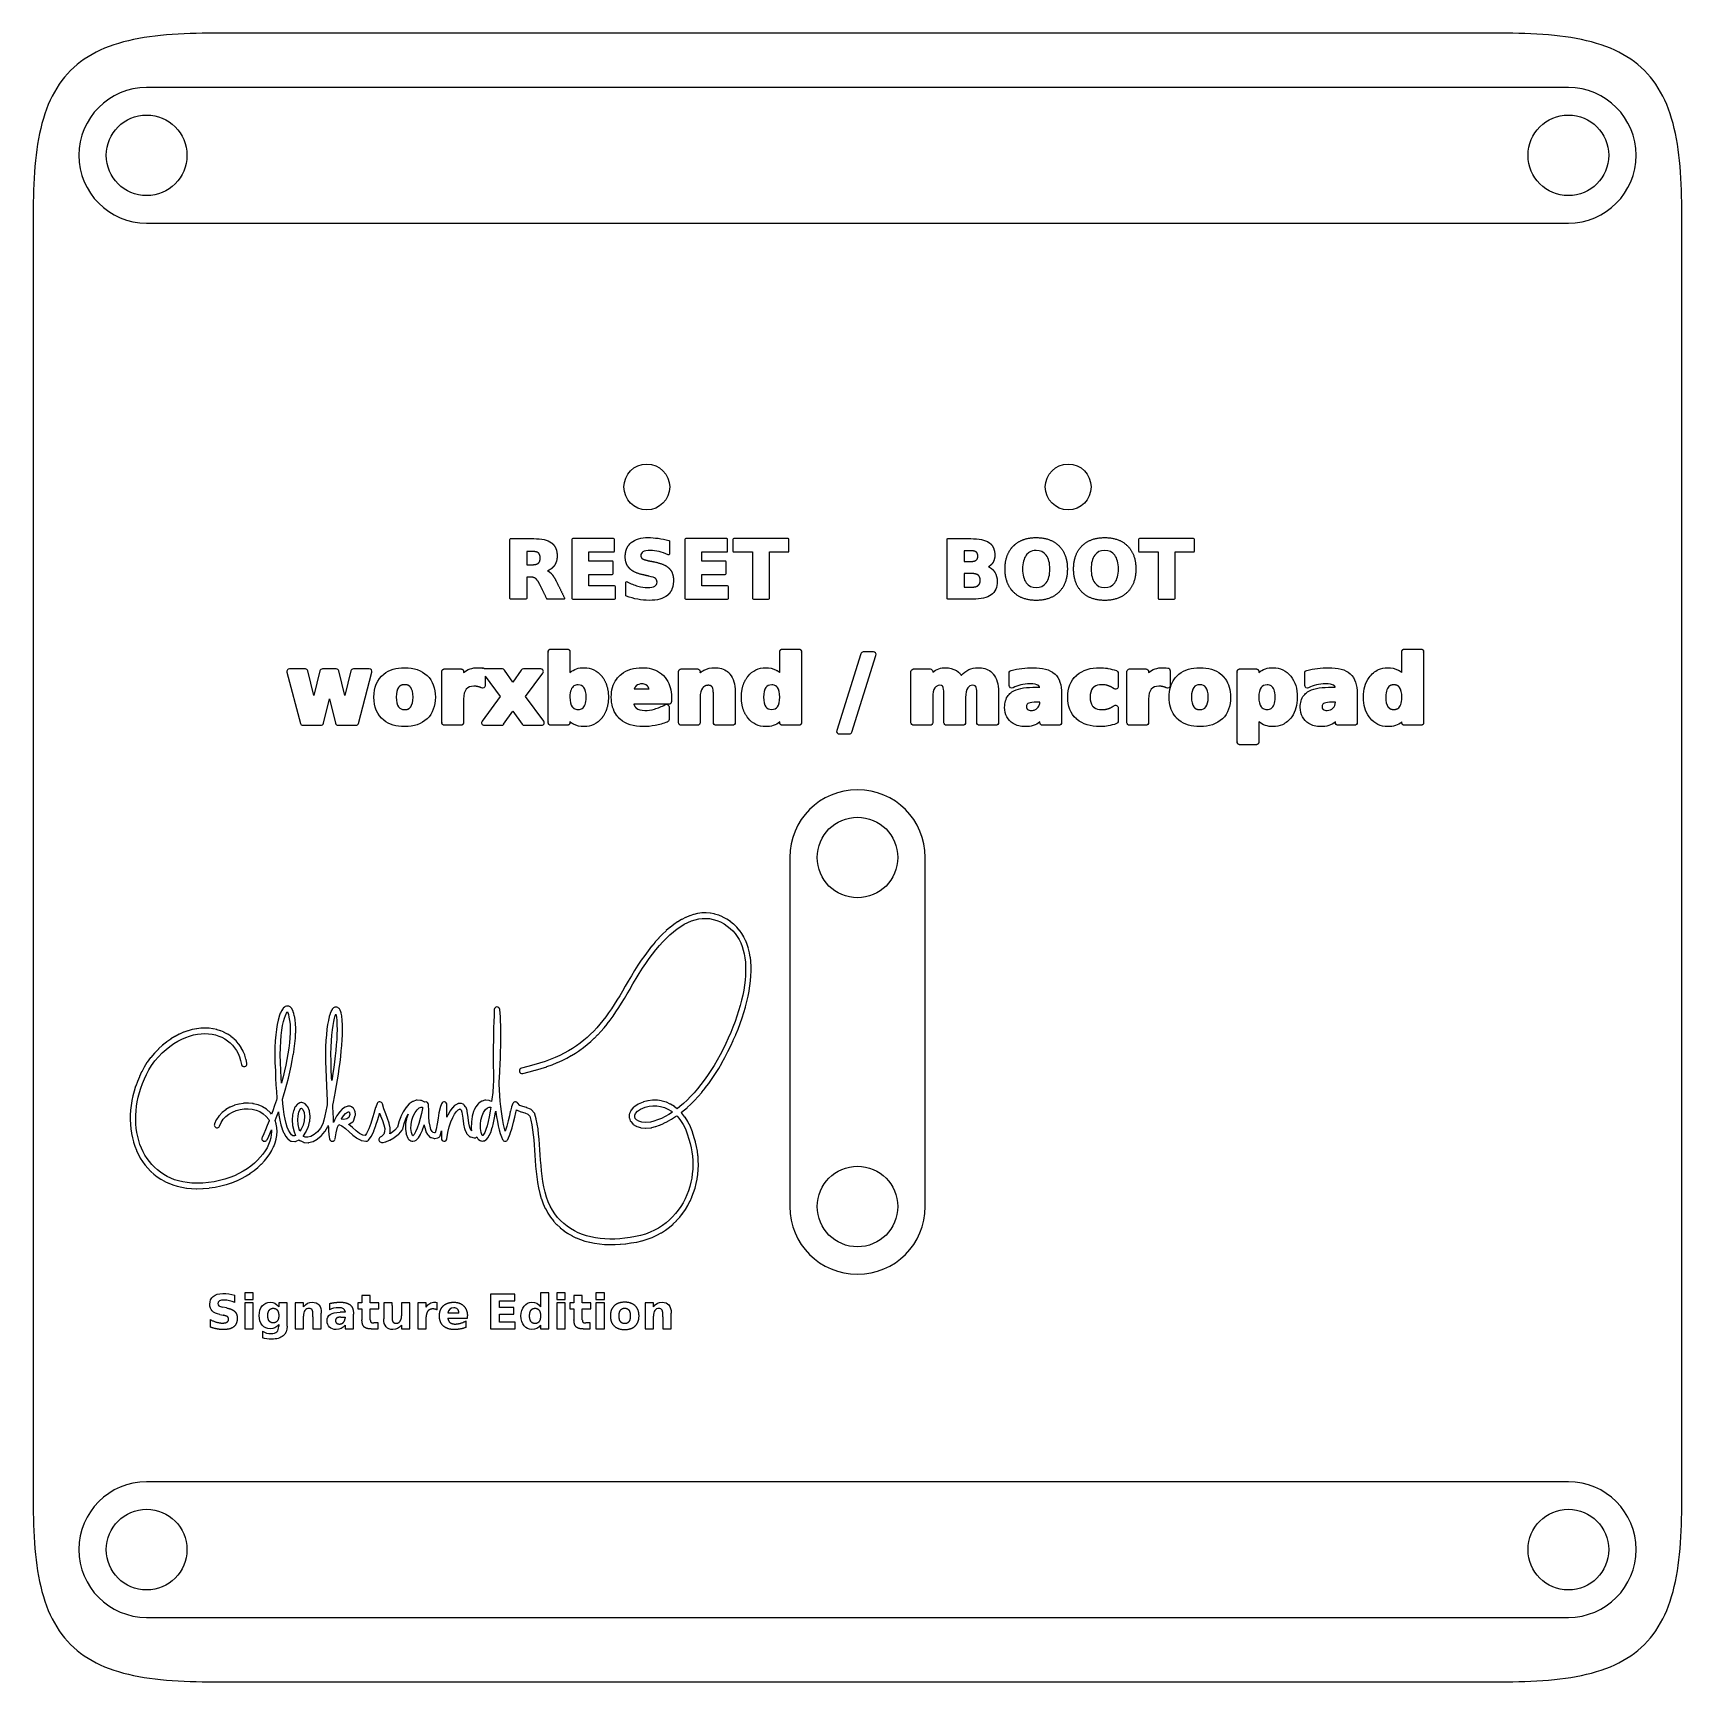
# Model space of a CAD drawing. Header units: millimetres. Extents: x -90 to 0, y -90 to 0.
import ezdxf

# ---------------------------------------------------------------- set-up
doc = ezdxf.new("R2010")
doc.units = ezdxf.units.MM
doc.layers.add('MARK', color=7, linetype='Continuous')
doc.layers.add('REF', color=7, linetype='Continuous')

msp = doc.modelspace()

# ---------------------------------------------------------------- linework, layer by layer
at = {"layer": 'MARK'}
for p, q in [((-60.593, -27.647), (-60.593, -30.855)), ((-58.311, -27.597), (-60.543, -27.597)), ((-58.261, -28.272), (-58.261, -27.647)), ((-54.419, -27.647), (-54.419, -30.855)), ((-52.137, -27.597), (-54.369, -27.597)), ((-52.087, -28.272), (-52.087, -27.647)), ((-51.796, -27.647), (-51.796, -28.272)), ((-48.789, -27.597), (-51.746, -27.597)), ((-48.739, -28.272), (-48.739, -27.647)), ((-29.662, -27.647), (-29.662, -28.272)), ((-26.656, -27.597), (-29.612, -27.597)), ((-26.606, -28.272), (-26.606, -27.647)), ((-59.666, -28.322), (-58.311, -28.322)), ((-59.666, -28.82), (-59.666, -28.322)), ((-53.492, -28.322), (-52.137, -28.322)), ((-53.492, -28.82), (-53.492, -28.322)), ((-51.746, -28.322), (-50.73, -28.322)), ((-50.73, -28.322), (-50.73, -30.855)), ((-49.803, -28.322), (-48.789, -28.322)), ((-49.803, -30.855), (-49.803, -28.322)), ((-29.612, -28.322), (-28.597, -28.322)), ((-28.597, -28.322), (-28.597, -30.855)), ((-27.67, -28.322), (-26.656, -28.322)), ((-27.67, -30.855), (-27.67, -28.322)), ((-58.395, -28.82), (-59.666, -28.82)), ((-59.666, -29.545), (-58.395, -29.545)), ((-59.666, -30.18), (-59.666, -29.545)), ((-58.345, -29.495), (-58.345, -28.87)), ((-52.22, -28.82), (-53.492, -28.82)), ((-53.492, -29.545), (-52.22, -29.545)), ((-53.492, -30.18), (-53.492, -29.545)), ((-52.17, -29.495), (-52.17, -28.87)), ((-58.264, -30.18), (-59.666, -30.18)), ((-58.214, -30.855), (-58.214, -30.23)), ((-52.089, -30.18), (-53.492, -30.18)), ((-52.039, -30.855), (-52.039, -30.23)), ((-60.543, -30.905), (-58.264, -30.905)), ((-54.369, -30.905), (-52.089, -30.905)), ((-50.68, -30.905), (-49.853, -30.905)), ((-28.547, -30.905), (-27.72, -30.905)), ((-44.825, -33.879), (-46.134, -38.07)), ((-45.307, -38.157), (-43.995, -33.966)), ((-44.133, -33.778), (-44.686, -33.778)), ((-76.144, -34.888), (-75.409, -37.678)), ((-75.137, -34.707), (-76.003, -34.707)), ((-74.668, -36.163), (-74.996, -34.817)), ((-74.339, -34.817), (-74.668, -36.163)), ((-73.453, -34.707), (-74.198, -34.707)), ((-72.985, -36.149), (-73.313, -34.817)), ((-72.655, -34.817), (-72.985, -36.149)), ((-71.648, -34.707), (-72.515, -34.707)), ((-72.242, -37.678), (-71.508, -34.888)), ((-64.381, -34.707), (-65.325, -34.707)), ((-65.324, -35.098), (-64.5, -36.214)), ((-63.81, -35.424), (-64.262, -34.769)), ((-63.352, -34.768), (-63.81, -35.424)), ((-62.29, -34.707), (-63.233, -34.707)), ((-63.115, -36.209), (-62.173, -34.938)), ((-74.154, -37.675), (-73.827, -36.333)), ((-73.827, -36.333), (-73.497, -37.675)), ((-64.5, -36.214), (-65.492, -37.554)), ((-62.123, -37.555), (-63.115, -36.209)), ((-75.269, -37.786), (-74.295, -37.786)), ((-73.356, -37.786), (-72.383, -37.786)), ((-65.375, -37.786), (-64.431, -37.786)), ((-64.313, -37.724), (-63.811, -37.01)), ((-63.811, -37.01), (-63.302, -37.725)), ((-63.184, -37.786), (-62.24, -37.786)), ((-45.996, -38.259), (-45.446, -38.259)), ((-54.816, -48.512), (-55.02, -48.653)), ((-54.603, -48.383), (-54.808, -48.507)), ((-54.388, -48.272), (-54.594, -48.378)), ((-54.453, -48.642), (-54.256, -48.541)), ((-54.17, -48.18), (-54.377, -48.267)), ((-54.256, -48.541), (-54.059, -48.459)), ((-53.949, -48.107), (-54.158, -48.175)), ((-54.059, -48.459), (-53.863, -48.395)), ((-53.726, -48.056), (-53.936, -48.104)), ((-53.863, -48.395), (-53.667, -48.35)), ((-53.501, -48.027), (-53.711, -48.054)), ((-53.667, -48.35), (-53.471, -48.326)), ((-53.274, -48.021), (-53.485, -48.026)), ((-53.471, -48.326), (-53.275, -48.321)), ((-53.275, -48.321), (-53.079, -48.337)), ((-53.046, -48.039), (-53.258, -48.021)), ((-53.079, -48.337), (-52.882, -48.375)), ((-52.817, -48.082), (-53.03, -48.041)), ((-52.882, -48.375), (-52.683, -48.435)), ((-52.589, -48.151), (-52.802, -48.086)), ((-52.683, -48.435), (-52.484, -48.519)), ((-52.361, -48.245), (-52.574, -48.156)), ((-52.484, -48.519), (-52.283, -48.628)), ((-52.134, -48.367), (-52.348, -48.252)), ((-51.939, -48.495), (-52.123, -48.374)), ((-51.761, -48.637), (-51.929, -48.503)), ((-55.843, -49.397), (-56.037, -49.612)), ((-55.642, -49.19), (-55.839, -49.393)), ((-55.44, -48.998), (-55.638, -49.186)), ((-55.621, -49.6), (-55.429, -49.402)), ((-55.234, -48.82), (-55.435, -48.993)), ((-55.429, -49.402), (-55.236, -49.218)), ((-55.236, -49.218), (-55.041, -49.05)), ((-55.027, -48.658), (-55.229, -48.815)), ((-55.041, -49.05), (-54.845, -48.897)), ((-54.845, -48.897), (-54.649, -48.761)), ((-54.649, -48.761), (-54.453, -48.642)), ((-52.283, -48.628), (-52.11, -48.741)), ((-52.11, -48.741), (-51.953, -48.867)), ((-51.953, -48.867), (-51.81, -49.004)), ((-51.81, -49.004), (-51.681, -49.152)), ((-51.598, -48.792), (-51.75, -48.646)), ((-51.681, -49.152), (-51.566, -49.311)), ((-51.451, -48.96), (-51.588, -48.802)), ((-51.566, -49.311), (-51.464, -49.481)), ((-51.464, -49.481), (-51.376, -49.661)), ((-51.32, -49.14), (-51.442, -48.971)), ((-51.204, -49.332), (-51.312, -49.151)), ((-51.104, -49.533), (-51.198, -49.342)), ((-56.616, -50.346), (-56.8, -50.608)), ((-56.427, -50.092), (-56.614, -50.343)), ((-56.235, -49.848), (-56.424, -50.088)), ((-56.372, -50.52), (-56.187, -50.272)), ((-56.04, -49.616), (-56.232, -49.844)), ((-56.187, -50.272), (-56.001, -50.036)), ((-56.001, -50.036), (-55.812, -49.811)), ((-55.812, -49.811), (-55.621, -49.6)), ((-51.376, -49.661), (-51.299, -49.851)), ((-51.299, -49.851), (-51.236, -50.052)), ((-51.236, -50.052), (-51.185, -50.262)), ((-51.185, -50.262), (-51.147, -50.481)), ((-51.019, -49.745), (-51.099, -49.544)), ((-50.948, -49.966), (-51.015, -49.756)), ((-50.892, -50.196), (-50.946, -49.976)), ((-50.85, -50.433), (-50.891, -50.205)), ((-57.166, -51.167), (-57.341, -51.455)), ((-56.986, -50.884), (-57.164, -51.164)), ((-56.802, -50.611), (-56.984, -50.882)), ((-56.91, -51.325), (-56.734, -51.047)), ((-56.734, -51.047), (-56.554, -50.779)), ((-56.554, -50.779), (-56.372, -50.52)), ((-51.147, -50.481), (-51.12, -50.709)), ((-51.12, -50.709), (-51.106, -50.945)), ((-51.104, -51.19), (-51.113, -51.441)), ((-51.106, -50.945), (-51.104, -51.19)), ((-50.822, -50.679), (-50.849, -50.442)), ((-50.806, -50.931), (-50.821, -50.687)), ((-50.813, -51.455), (-50.804, -51.197)), ((-50.804, -51.19), (-50.806, -50.939)), ((-57.673, -52.027), (-57.827, -52.29)), ((-57.516, -51.754), (-57.673, -52.027)), ((-57.569, -52.443), (-57.413, -52.178)), ((-57.343, -51.458), (-57.515, -51.753)), ((-57.413, -52.177), (-57.256, -51.904)), ((-57.256, -51.904), (-57.084, -51.61)), ((-57.084, -51.61), (-56.91, -51.325)), ((-51.166, -51.964), (-51.209, -52.235)), ((-51.134, -51.7), (-51.166, -51.964)), ((-51.113, -51.441), (-51.134, -51.7)), ((-50.913, -52.285), (-50.869, -52.009)), ((-50.868, -52.003), (-50.836, -51.733)), ((-50.835, -51.727), (-50.814, -51.462)), ((-58.284, -53.03), (-58.436, -53.26)), ((-58.132, -52.792), (-58.284, -53.03)), ((-57.98, -52.546), (-58.132, -52.792)), ((-58.031, -53.193), (-57.878, -52.952)), ((-57.827, -52.29), (-57.98, -52.546)), ((-57.877, -52.95), (-57.724, -52.702)), ((-57.723, -52.701), (-57.569, -52.444)), ((-51.402, -53.078), (-51.487, -53.367)), ((-51.327, -52.792), (-51.402, -53.078)), ((-51.263, -52.511), (-51.327, -52.792)), ((-51.209, -52.235), (-51.263, -52.511)), ((-51.112, -53.156), (-51.037, -52.866)), ((-51.035, -52.862), (-50.97, -52.576)), ((-50.969, -52.571), (-50.914, -52.29)), ((-76.624, -53.879), (-76.674, -54.107)), ((-76.568, -53.676), (-76.622, -53.871)), ((-76.506, -53.505), (-76.564, -53.666)), ((-76.439, -53.365), (-76.5, -53.491)), ((-76.367, -53.254), (-76.429, -53.346)), ((-76.38, -54.167), (-76.332, -53.948)), ((-76.283, -53.17), (-76.345, -53.228)), ((-76.332, -53.948), (-76.28, -53.763)), ((-76.28, -53.763), (-76.226, -53.615)), ((-76.173, -53.117), (-76.233, -53.139)), ((-76.226, -53.615), (-76.173, -53.504)), ((-76.173, -53.504), (-76.127, -53.435)), ((-76.127, -53.435), (-76.119, -53.427)), ((-76.119, -53.427), (-76.098, -53.464)), ((-76.098, -53.464), (-76.064, -53.562)), ((-76.031, -53.123), (-76.088, -53.11)), ((-76.064, -53.562), (-76.033, -53.709)), ((-76.033, -53.709), (-75.995, -53.898)), ((-75.995, -53.898), (-75.973, -54.104)), ((-75.909, -53.206), (-75.962, -53.158)), ((-75.831, -53.327), (-75.879, -53.243)), ((-75.777, -53.473), (-75.819, -53.353)), ((-75.739, -53.647), (-75.773, -53.49)), ((-75.7, -53.846), (-75.738, -53.65)), ((-75.674, -54.076), (-75.698, -53.858)), ((-73.881, -53.89), (-73.921, -54.113)), ((-73.836, -53.693), (-73.88, -53.883)), ((-73.787, -53.528), (-73.833, -53.684)), ((-73.735, -53.395), (-73.783, -53.516)), ((-73.676, -53.292), (-73.725, -53.376)), ((-73.603, -53.212), (-73.651, -53.259)), ((-73.625, -54.163), (-73.586, -53.947)), ((-73.586, -53.947), (-73.545, -53.765)), ((-73.545, -53.765), (-73.501, -53.621)), ((-73.478, -53.164), (-73.525, -53.173)), ((-73.501, -53.621), (-73.476, -53.556)), ((-73.476, -53.556), (-73.473, -53.564)), ((-73.473, -53.564), (-73.444, -53.701)), ((-73.444, -53.701), (-73.424, -53.911)), ((-73.424, -53.911), (-73.412, -54.144)), ((-73.322, -53.218), (-73.367, -53.188)), ((-73.236, -53.337), (-73.277, -53.266)), ((-73.185, -53.477), (-73.223, -53.366)), ((-73.149, -53.648), (-73.181, -53.494)), ((-73.125, -53.885), (-73.146, -53.664)), ((-73.112, -54.132), (-73.124, -53.892)), ((-64.85, -53.965), (-64.86, -54.304)), ((-64.838, -53.631), (-64.85, -53.965)), ((-64.825, -53.303), (-64.838, -53.63)), ((-64.508, -53.488), (-64.525, -53.296)), ((-64.494, -53.7), (-64.508, -53.491)), ((-64.483, -53.926), (-64.494, -53.702)), ((-64.475, -54.167), (-64.483, -53.928)), ((-58.902, -53.902), (-59.063, -54.099)), ((-58.744, -53.696), (-58.902, -53.902)), ((-58.589, -53.482), (-58.744, -53.696)), ((-58.665, -54.086), (-58.505, -53.877)), ((-58.436, -53.26), (-58.589, -53.482)), ((-58.503, -53.874), (-58.345, -53.657)), ((-58.343, -53.654), (-58.188, -53.43)), ((-58.187, -53.427), (-58.033, -53.195)), ((-51.686, -53.956), (-51.799, -54.254)), ((-51.582, -53.66), (-51.686, -53.956)), ((-51.487, -53.367), (-51.582, -53.66)), ((-51.403, -54.057), (-51.298, -53.758)), ((-51.297, -53.754), (-51.201, -53.457)), ((-51.2, -53.453), (-51.114, -53.16)), ((-82.252, -54.767), (-82.476, -54.903)), ((-82.018, -54.645), (-82.243, -54.762)), ((-81.783, -54.542), (-82.009, -54.64)), ((-81.884, -54.913), (-81.668, -54.819)), ((-81.548, -54.458), (-81.773, -54.538)), ((-81.668, -54.819), (-81.453, -54.743)), ((-81.313, -54.394), (-81.537, -54.455)), ((-81.453, -54.743), (-81.239, -54.685)), ((-81.08, -54.348), (-81.302, -54.391)), ((-81.239, -54.685), (-81.028, -54.644)), ((-80.849, -54.321), (-81.068, -54.346)), ((-81.028, -54.644), (-80.821, -54.62)), ((-80.622, -54.312), (-80.837, -54.32)), ((-80.821, -54.62), (-80.617, -54.612)), ((-80.617, -54.612), (-80.419, -54.621)), ((-80.399, -54.322), (-80.61, -54.312)), ((-80.419, -54.621), (-80.227, -54.646)), ((-80.182, -54.35), (-80.387, -54.323)), ((-80.227, -54.646), (-80.042, -54.687)), ((-79.971, -54.395), (-80.169, -54.352)), ((-80.042, -54.687), (-79.864, -54.743)), ((-79.768, -54.458), (-79.958, -54.399)), ((-79.864, -54.743), (-79.695, -54.813)), ((-79.573, -54.539), (-79.755, -54.463)), ((-79.695, -54.813), (-79.535, -54.899)), ((-79.387, -54.637), (-79.56, -54.545)), ((-79.535, -54.899), (-79.384, -54.998)), ((-79.213, -54.752), (-79.375, -54.644)), ((-79.05, -54.884), (-79.201, -54.761)), ((-78.899, -55.032), (-79.039, -54.894)), ((-76.756, -54.681), (-76.783, -55.006)), ((-76.72, -54.381), (-76.755, -54.675)), ((-76.675, -54.114), (-76.719, -54.375)), ((-76.484, -55.028), (-76.457, -54.708)), ((-76.457, -54.708), (-76.422, -54.421)), ((-76.422, -54.421), (-76.38, -54.167)), ((-75.98, -54.841), (-76.006, -55.119)), ((-75.965, -54.578), (-75.98, -54.841)), ((-75.973, -54.104), (-75.963, -54.332)), ((-75.963, -54.332), (-75.965, -54.578)), ((-75.707, -55.149), (-75.681, -54.867)), ((-75.681, -54.861), (-75.666, -54.591)), ((-75.663, -54.323), (-75.673, -54.086)), ((-75.665, -54.585), (-75.663, -54.331)), ((-73.989, -54.671), (-74.013, -54.988)), ((-73.958, -54.38), (-73.989, -54.667)), ((-73.922, -54.119), (-73.958, -54.375)), ((-73.713, -55.009), (-73.69, -54.696)), ((-73.69, -54.696), (-73.66, -54.414)), ((-73.66, -54.414), (-73.625, -54.163)), ((-73.414, -54.66), (-73.427, -54.939)), ((-73.409, -54.394), (-73.414, -54.66)), ((-73.412, -54.144), (-73.409, -54.394)), ((-73.127, -54.954), (-73.114, -54.672)), ((-73.114, -54.668), (-73.109, -54.398)), ((-73.109, -54.393), (-73.112, -54.137)), ((-64.869, -54.649), (-64.876, -54.994)), ((-64.86, -54.305), (-64.869, -54.648)), ((-64.471, -54.424), (-64.475, -54.169)), ((-64.469, -54.695), (-64.471, -54.426)), ((-64.471, -54.982), (-64.469, -54.697)), ((-59.752, -54.816), (-59.939, -54.977)), ((-59.571, -54.648), (-59.752, -54.816)), ((-59.397, -54.472), (-59.571, -54.648)), ((-59.55, -55.037), (-59.365, -54.865)), ((-59.227, -54.29), (-59.397, -54.472)), ((-59.361, -54.861), (-59.182, -54.682)), ((-59.063, -54.099), (-59.227, -54.29)), ((-59.178, -54.678), (-59.006, -54.492)), ((-59.002, -54.488), (-58.834, -54.294)), ((-58.831, -54.29), (-58.668, -54.089)), ((-52.053, -54.856), (-52.192, -55.158)), ((-51.921, -54.554), (-52.053, -54.856)), ((-51.799, -54.254), (-51.921, -54.554)), ((-51.778, -54.977), (-51.646, -54.672)), ((-51.644, -54.669), (-51.521, -54.365)), ((-51.519, -54.362), (-51.405, -54.06)), ((-83.372, -55.677), (-83.574, -55.914)), ((-83.158, -55.455), (-83.366, -55.671)), ((-82.938, -55.252), (-83.151, -55.448)), ((-83.147, -55.876), (-82.945, -55.666)), ((-82.945, -55.666), (-82.739, -55.477)), ((-82.713, -55.071), (-82.931, -55.246)), ((-82.739, -55.477), (-82.528, -55.307)), ((-82.484, -54.909), (-82.705, -55.065)), ((-82.528, -55.307), (-82.315, -55.157)), ((-82.315, -55.157), (-82.1, -55.026)), ((-82.1, -55.026), (-81.884, -54.913)), ((-79.384, -54.998), (-79.245, -55.112)), ((-79.245, -55.112), (-79.116, -55.239)), ((-79.116, -55.239), (-79, -55.381)), ((-79, -55.381), (-78.896, -55.536)), ((-78.896, -55.536), (-78.805, -55.705)), ((-78.763, -55.196), (-78.889, -55.043)), ((-78.805, -55.705), (-78.729, -55.887)), ((-78.642, -55.375), (-78.754, -55.208)), ((-78.537, -55.57), (-78.635, -55.388)), ((-78.449, -55.778), (-78.531, -55.583)), ((-78.38, -56.001), (-78.445, -55.792)), ((-76.8, -55.374), (-76.805, -55.764)), ((-76.805, -55.769), (-76.797, -56.189)), ((-76.783, -55.012), (-76.8, -55.369)), ((-76.505, -55.766), (-76.5, -55.381)), ((-76.497, -56.182), (-76.505, -55.766)), ((-76.5, -55.381), (-76.484, -55.028)), ((-76.088, -55.71), (-76.144, -56.018)), ((-76.042, -55.409), (-76.088, -55.71)), ((-76.006, -55.119), (-76.042, -55.409)), ((-75.849, -56.073), (-75.793, -55.761)), ((-75.792, -55.757), (-75.745, -55.453)), ((-75.745, -55.449), (-75.708, -55.154)), ((-74.029, -55.343), (-74.037, -55.719)), ((-74.037, -55.722), (-74.036, -56.125)), ((-74.013, -54.993), (-74.029, -55.339)), ((-73.737, -55.723), (-73.73, -55.351)), ((-73.736, -56.122), (-73.737, -55.723)), ((-73.73, -55.351), (-73.713, -55.009)), ((-73.472, -55.528), (-73.504, -55.834)), ((-73.446, -55.229), (-73.472, -55.528)), ((-73.427, -54.939), (-73.446, -55.229)), ((-73.206, -55.866), (-73.174, -55.558)), ((-73.174, -55.555), (-73.147, -55.254)), ((-73.147, -55.251), (-73.127, -54.958)), ((-64.88, -55.343), (-64.882, -55.689)), ((-64.882, -55.69), (-64.882, -56.036)), ((-64.876, -54.995), (-64.88, -55.342)), ((-64.494, -55.934), (-64.483, -55.603)), ((-64.483, -55.602), (-64.475, -55.286)), ((-64.475, -55.284), (-64.471, -54.984)), ((-61.248, -55.804), (-61.505, -55.92)), ((-61.004, -55.682), (-61.248, -55.804)), ((-60.772, -55.554), (-61.004, -55.682)), ((-60.55, -55.419), (-60.772, -55.554)), ((-60.619, -55.812), (-60.392, -55.674)), ((-60.337, -55.278), (-60.55, -55.419)), ((-60.386, -55.671), (-60.169, -55.526)), ((-60.134, -55.131), (-60.337, -55.278)), ((-60.164, -55.523), (-59.956, -55.372)), ((-59.939, -54.977), (-60.134, -55.131)), ((-59.951, -55.368), (-59.751, -55.21)), ((-59.746, -55.206), (-59.554, -55.041)), ((-52.499, -55.77), (-52.663, -56.069)), ((-52.34, -55.461), (-52.499, -55.77)), ((-52.192, -55.158), (-52.34, -55.461)), ((-52.233, -55.91), (-52.072, -55.597)), ((-52.071, -55.594), (-51.922, -55.288)), ((-51.92, -55.285), (-51.779, -54.98)), ((-84.072, -56.704), (-84.192, -56.957)), ((-83.935, -56.446), (-84.069, -56.698)), ((-83.785, -56.192), (-83.932, -56.44)), ((-83.803, -56.836), (-83.672, -56.591)), ((-83.58, -55.921), (-83.775, -56.178)), ((-83.672, -56.591), (-83.531, -56.353)), ((-83.531, -56.353), (-83.344, -56.105)), ((-83.344, -56.105), (-83.147, -55.876)), ((-78.729, -55.887), (-78.668, -56.084)), ((-78.668, -56.084), (-78.622, -56.3)), ((-78.329, -56.238), (-78.376, -56.015)), ((-76.797, -56.194), (-76.775, -56.645)), ((-76.775, -56.645), (-76.759, -57.036)), ((-76.476, -56.631), (-76.497, -56.182)), ((-76.459, -57.022), (-76.476, -56.632)), ((-76.278, -56.651), (-76.355, -56.972)), ((-76.207, -56.333), (-76.278, -56.651)), ((-76.144, -56.018), (-76.207, -56.333)), ((-75.985, -56.718), (-75.914, -56.396)), ((-75.913, -56.393), (-75.849, -56.076)), ((-74.036, -56.129), (-74.024, -56.558)), ((-74.024, -56.561), (-74, -57.015)), ((-73.724, -56.548), (-73.736, -56.122)), ((-73.701, -57.001), (-73.724, -56.548)), ((-73.583, -56.459), (-73.629, -56.775)), ((-73.542, -56.145), (-73.583, -56.459)), ((-73.504, -55.834), (-73.542, -56.145)), ((-73.333, -56.819), (-73.286, -56.502)), ((-73.286, -56.5), (-73.244, -56.184)), ((-73.244, -56.182), (-73.206, -55.869)), ((-64.882, -56.037), (-64.879, -56.38)), ((-64.879, -56.381), (-64.873, -56.72)), ((-64.549, -57.059), (-64.525, -56.647)), ((-64.525, -56.646), (-64.508, -56.283)), ((-64.508, -56.282), (-64.494, -55.936)), ((-62.994, -56.411), (-63.34, -56.493)), ((-63.271, -56.785), (-62.923, -56.703)), ((-62.666, -56.324), (-62.994, -56.411)), ((-62.919, -56.702), (-62.587, -56.614)), ((-62.353, -56.232), (-62.666, -56.324)), ((-62.583, -56.612), (-62.266, -56.519)), ((-62.056, -56.134), (-62.353, -56.232)), ((-62.261, -56.517), (-61.96, -56.418)), ((-61.774, -56.03), (-62.056, -56.134)), ((-61.955, -56.416), (-61.668, -56.31)), ((-61.505, -55.92), (-61.774, -56.03)), ((-61.663, -56.308), (-61.389, -56.196)), ((-61.383, -56.194), (-61.122, -56.076)), ((-61.117, -56.073), (-60.868, -55.949)), ((-60.862, -55.946), (-60.624, -55.815)), ((-53.004, -56.633), (-53.18, -56.899)), ((-52.831, -56.356), (-53.004, -56.633)), ((-52.663, -56.069), (-52.831, -56.356)), ((-52.75, -56.793), (-52.576, -56.513)), ((-52.573, -56.509), (-52.403, -56.218)), ((-52.401, -56.215), (-52.235, -55.913)), ((-84.4, -57.488), (-84.481, -57.745)), ((-84.305, -57.225), (-84.398, -57.482)), ((-84.195, -56.964), (-84.302, -57.219)), ((-84.193, -57.831), (-84.115, -57.581)), ((-84.115, -57.581), (-84.024, -57.331)), ((-84.024, -57.331), (-83.92, -57.083)), ((-83.92, -57.083), (-83.803, -56.836)), ((-76.759, -57.037), (-76.74, -57.414)), ((-76.74, -57.416), (-76.719, -57.779)), ((-76.445, -57.318), (-76.459, -57.022)), ((-76.438, -57.293), (-76.445, -57.318)), ((-76.355, -56.972), (-76.438, -57.293)), ((-76.237, -57.694), (-76.148, -57.372)), ((-76.148, -57.37), (-76.064, -57.046)), ((-76.064, -57.044), (-75.986, -56.72)), ((-74, -57.015), (-73.983, -57.462)), ((-73.983, -57.462), (-73.966, -57.878)), ((-73.694, -57.178), (-73.701, -57.003)), ((-73.679, -57.089), (-73.694, -57.178)), ((-73.629, -56.775), (-73.679, -57.089)), ((-73.491, -57.761), (-73.436, -57.453)), ((-73.435, -57.451), (-73.383, -57.138)), ((-73.383, -57.137), (-73.333, -56.821)), ((-64.878, -57.438), (-64.912, -57.821)), ((-64.859, -57.193), (-64.878, -57.438)), ((-64.873, -56.721), (-64.865, -57.055)), ((-64.864, -57.057), (-64.859, -57.193)), ((-64.559, -57.198), (-64.549, -57.061)), ((-64.553, -57.372), (-64.559, -57.198)), ((-64.537, -57.69), (-64.553, -57.372)), ((-53.544, -57.396), (-53.73, -57.627)), ((-53.36, -57.153), (-53.544, -57.396)), ((-53.498, -57.817), (-53.309, -57.583)), ((-53.18, -56.899), (-53.36, -57.153)), ((-53.306, -57.579), (-53.119, -57.332)), ((-53.117, -57.328), (-52.934, -57.07)), ((-52.931, -57.067), (-52.753, -56.797)), ((-84.607, -58.279), (-84.648, -58.534)), ((-84.551, -58.016), (-84.605, -58.272)), ((-84.483, -57.752), (-84.55, -58.009)), ((-84.351, -58.578), (-84.311, -58.33)), ((-84.311, -58.33), (-84.258, -58.081)), ((-84.258, -58.081), (-84.193, -57.831)), ((-78.775, -58.459), (-79.008, -58.525)), ((-78.516, -58.418), (-78.757, -58.455)), ((-78.255, -58.41), (-78.498, -58.416)), ((-77.994, -58.435), (-78.235, -58.411)), ((-77.739, -58.497), (-77.974, -58.439)), ((-77.495, -58.596), (-77.718, -58.504)), ((-76.714, -58.238), (-76.812, -58.54)), ((-76.719, -57.781), (-76.693, -58.127)), ((-76.69, -58.161), (-76.714, -58.238)), ((-76.693, -58.13), (-76.69, -58.161)), ((-76.386, -58.193), (-76.331, -58.015)), ((-76.364, -58.43), (-76.386, -58.193)), ((-76.329, -58.736), (-76.364, -58.43)), ((-76.331, -58.013), (-76.238, -57.696)), ((-75.59, -58.481), (-75.681, -58.595)), ((-75.432, -58.39), (-75.536, -58.438)), ((-75.219, -58.41), (-75.33, -58.381)), ((-75.037, -58.57), (-75.149, -58.452)), ((-73.966, -57.878), (-73.951, -58.263)), ((-73.941, -58.502), (-73.957, -58.582)), ((-73.951, -58.264), (-73.941, -58.502)), ((-73.64, -58.526), (-73.605, -58.36)), ((-73.605, -58.359), (-73.548, -58.066)), ((-73.547, -58.064), (-73.491, -57.763)), ((-71.215, -58.433), (-71.295, -58.633)), ((-70.85, -58.718), (-70.932, -58.445)), ((-69.489, -58.471), (-69.643, -58.64)), ((-69.299, -58.332), (-69.465, -58.449)), ((-69.084, -58.254), (-69.259, -58.312)), ((-68.848, -58.255), (-69.029, -58.247)), ((-68.615, -58.349), (-68.793, -58.269)), ((-68.406, -58.841), (-68.41, -58.487)), ((-67.701, -58.437), (-67.78, -58.65)), ((-67.411, -59.171), (-67.411, -58.489)), ((-66.856, -58.456), (-66.968, -58.522)), ((-66.698, -58.421), (-66.801, -58.436)), ((-66.526, -58.471), (-66.618, -58.432)), ((-65.707, -58.449), (-65.829, -58.604)), ((-65.539, -58.319), (-65.678, -58.421)), ((-65.34, -58.252), (-65.493, -58.297)), ((-65.123, -58.261), (-65.284, -58.246)), ((-64.97, -58.323), (-65.072, -58.275)), ((-64.953, -58.186), (-64.97, -58.323)), ((-64.912, -57.821), (-64.953, -58.186)), ((-64.518, -57.999), (-64.537, -57.69)), ((-64.495, -58.297), (-64.518, -57.999)), ((-64.468, -58.583), (-64.495, -58.297)), ((-63.816, -58.435), (-63.885, -58.615)), ((-63.438, -58.527), (-63.565, -58.388)), ((-56.996, -58.478), (-57.193, -58.611)), ((-56.704, -58.351), (-56.971, -58.464)), ((-56.446, -58.281), (-56.684, -58.344)), ((-56.191, -58.248), (-56.427, -58.277)), ((-55.937, -58.25), (-56.17, -58.247)), ((-55.689, -58.286), (-55.917, -58.252)), ((-55.448, -58.356), (-55.669, -58.291)), ((-55.216, -58.459), (-55.429, -58.363)), ((-54.995, -58.592), (-55.199, -58.468)), ((-54.501, -58.428), (-54.699, -58.597)), ((-54.305, -58.247), (-54.501, -58.428)), ((-54.111, -58.053), (-54.305, -58.247)), ((-54.3, -58.651), (-54.099, -58.465)), ((-53.919, -57.846), (-54.111, -58.053)), ((-54.095, -58.461), (-53.897, -58.263)), ((-53.73, -57.627), (-53.919, -57.846)), ((-53.893, -58.259), (-53.698, -58.048)), ((-53.694, -58.044), (-53.501, -57.821)), ((-84.694, -59.061), (-84.696, -59.309)), ((-84.696, -59.317), (-84.687, -59.562)), ((-84.678, -58.802), (-84.693, -59.053)), ((-84.649, -58.541), (-84.677, -58.795)), ((-84.396, -59.309), (-84.394, -59.068)), ((-84.387, -59.546), (-84.396, -59.309)), ((-84.394, -59.068), (-84.379, -58.824)), ((-84.379, -58.824), (-84.351, -58.578)), ((-80, -59.327), (-80.093, -59.538)), ((-79.859, -59.112), (-79.987, -59.303)), ((-79.686, -58.925), (-79.844, -59.093)), ((-79.731, -59.459), (-79.617, -59.29)), ((-79.486, -58.765), (-79.67, -58.91)), ((-79.617, -59.29), (-79.475, -59.138)), ((-79.475, -59.138), (-79.308, -59.007)), ((-79.264, -58.633), (-79.469, -58.753)), ((-79.308, -59.007), (-79.121, -58.897)), ((-79.025, -58.531), (-79.247, -58.625)), ((-79.121, -58.897), (-78.917, -58.811)), ((-78.917, -58.811), (-78.702, -58.75)), ((-78.702, -58.75), (-78.48, -58.716)), ((-78.48, -58.716), (-78.256, -58.71)), ((-78.256, -58.71), (-78.036, -58.733)), ((-78.036, -58.733), (-77.822, -58.785)), ((-77.822, -58.785), (-77.62, -58.868)), ((-77.62, -58.868), (-77.434, -58.983)), ((-77.266, -58.734), (-77.474, -58.607)), ((-77.434, -58.983), (-77.267, -59.13)), ((-77.267, -59.13), (-77.126, -59.306)), ((-77.059, -58.914), (-77.246, -58.749)), ((-77.113, -59.38), (-77.213, -59.631)), ((-77.126, -59.306), (-77.104, -59.356)), ((-77.104, -59.356), (-77.113, -59.38)), ((-76.976, -59.013), (-77.041, -58.932)), ((-76.912, -58.832), (-76.976, -59.013)), ((-76.812, -58.54), (-76.912, -58.832)), ((-76.781, -59.35), (-76.731, -59.218)), ((-76.726, -59.541), (-76.777, -59.361)), ((-76.731, -59.215), (-76.629, -58.932)), ((-76.628, -58.93), (-76.611, -58.881)), ((-76.611, -58.881), (-76.584, -59.065)), ((-76.584, -59.071), (-76.534, -59.337)), ((-76.533, -59.344), (-76.475, -59.586)), ((-76.288, -59.019), (-76.329, -58.736)), ((-76.24, -59.278), (-76.288, -59.019)), ((-76.184, -59.512), (-76.24, -59.278)), ((-75.833, -59.063), (-75.851, -59.311)), ((-75.851, -59.331), (-75.833, -59.601)), ((-75.782, -58.826), (-75.83, -59.041)), ((-75.702, -58.63), (-75.774, -58.8)), ((-75.551, -59.321), (-75.535, -59.095)), ((-75.534, -59.57), (-75.551, -59.321)), ((-75.535, -59.095), (-75.492, -58.905)), ((-75.492, -58.905), (-75.433, -58.766)), ((-75.433, -58.766), (-75.377, -58.695)), ((-75.377, -58.695), (-75.355, -58.685)), ((-75.355, -58.685), (-75.338, -58.689)), ((-75.338, -58.689), (-75.273, -58.758)), ((-75.273, -58.758), (-75.202, -58.923)), ((-75.198, -59.367), (-75.261, -59.608)), ((-75.202, -58.923), (-75.177, -59.131)), ((-75.177, -59.131), (-75.198, -59.367)), ((-74.918, -58.824), (-75.008, -58.614)), ((-74.877, -59.111), (-74.906, -58.865)), ((-74.9, -59.407), (-74.876, -59.142)), ((-74.128, -59.343), (-74.176, -59.541)), ((-74.072, -59.105), (-74.128, -59.343)), ((-74.015, -58.85), (-74.072, -59.105)), ((-73.957, -58.582), (-74.015, -58.85)), ((-73.636, -58.606), (-73.64, -58.526)), ((-73.622, -58.929), (-73.636, -58.606)), ((-73.608, -59.221), (-73.622, -58.929)), ((-73.596, -59.46), (-73.608, -59.221)), ((-73.554, -59.353), (-73.596, -59.46)), ((-73.429, -59.111), (-73.547, -59.339)), ((-73.293, -58.912), (-73.419, -59.096)), ((-73.151, -58.757), (-73.28, -58.895)), ((-73.179, -59.281), (-73.167, -59.258)), ((-73.039, -59.292), (-73.179, -59.281)), ((-73.167, -59.258), (-73.052, -59.091)), ((-73.006, -58.646), (-73.131, -58.738)), ((-73.052, -59.091), (-72.941, -58.971)), ((-72.869, -59.27), (-73.039, -59.292)), ((-72.857, -58.582), (-72.972, -58.627)), ((-72.941, -58.971), (-72.844, -58.899)), ((-72.76, -59.199), (-72.869, -59.27)), ((-72.844, -58.899), (-72.777, -58.873)), ((-72.697, -58.576), (-72.796, -58.572)), ((-72.777, -58.873), (-72.753, -58.874)), ((-72.708, -59.03), (-72.76, -59.199)), ((-72.753, -58.874), (-72.743, -58.881)), ((-72.743, -58.881), (-72.72, -58.928)), ((-72.72, -58.928), (-72.708, -59.03)), ((-72.539, -58.657), (-72.618, -58.603)), ((-72.439, -58.82), (-72.49, -58.715)), ((-72.489, -59.339), (-72.412, -59.088)), ((-72.407, -59.026), (-72.425, -58.868)), ((-71.472, -59.212), (-71.569, -59.523)), ((-71.382, -58.91), (-71.472, -59.212)), ((-71.299, -58.643), (-71.382, -58.908)), ((-71.284, -59.617), (-71.185, -59.301)), ((-71.184, -59.298), (-71.095, -58.996)), ((-71.095, -58.996), (-71.082, -58.954)), ((-71.082, -58.954), (-71.031, -59.09)), ((-71.031, -59.092), (-70.931, -59.352)), ((-70.931, -59.352), (-70.851, -59.592)), ((-70.75, -58.985), (-70.85, -58.718)), ((-70.649, -59.248), (-70.75, -58.985)), ((-70.563, -59.505), (-70.647, -59.254)), ((-69.933, -59.154), (-70.032, -59.433)), ((-69.806, -58.889), (-69.927, -59.139)), ((-69.658, -58.659), (-69.797, -58.873)), ((-69.747, -59.527), (-69.653, -59.262)), ((-69.617, -59.27), (-69.666, -59.524)), ((-69.653, -59.262), (-69.54, -59.028)), ((-69.532, -59.015), (-69.612, -59.25)), ((-69.54, -59.028), (-69.532, -59.015)), ((-69.369, -59.57), (-69.325, -59.337)), ((-69.325, -59.337), (-69.249, -59.116)), ((-69.249, -59.116), (-69.15, -58.922)), ((-69.15, -58.922), (-69.035, -58.768)), ((-69.035, -58.768), (-68.918, -58.669)), ((-68.868, -59.245), (-68.944, -59.517)), ((-68.918, -58.669), (-68.814, -58.628)), ((-68.802, -58.968), (-68.868, -59.245)), ((-68.814, -58.628), (-68.736, -58.634)), ((-68.748, -58.703), (-68.802, -58.968)), ((-68.736, -58.634), (-68.748, -58.703)), ((-68.394, -59.159), (-68.406, -58.841)), ((-68.371, -59.436), (-68.394, -59.159)), ((-67.894, -59.229), (-67.941, -59.532)), ((-67.846, -58.937), (-67.894, -59.227)), ((-67.786, -58.669), (-67.844, -58.929)), ((-67.37, -59.075), (-67.411, -59.171)), ((-67.253, -58.856), (-67.364, -59.061)), ((-67.128, -58.679), (-67.243, -58.841)), ((-67.194, -59.431), (-67.096, -59.198)), ((-66.997, -58.545), (-67.112, -58.66)), ((-67.096, -59.198), (-66.993, -59.007)), ((-66.993, -59.007), (-66.891, -58.863)), ((-66.891, -58.863), (-66.798, -58.77)), ((-66.798, -58.77), (-66.728, -58.729)), ((-66.728, -58.729), (-66.696, -58.724)), ((-66.696, -58.724), (-66.678, -58.732)), ((-66.678, -58.732), (-66.64, -58.779)), ((-66.64, -58.779), (-66.597, -58.895)), ((-66.597, -58.895), (-66.55, -59.232)), ((-66.55, -59.233), (-66.505, -59.545)), ((-66.391, -58.61), (-66.467, -58.515)), ((-66.31, -58.807), (-66.367, -58.652)), ((-66.253, -59.19), (-66.302, -58.838)), ((-66.208, -59.496), (-66.253, -59.19)), ((-66.031, -59.132), (-66.072, -59.427)), ((-65.954, -58.86), (-66.026, -59.111)), ((-65.846, -58.631), (-65.945, -58.836)), ((-65.582, -59.562), (-65.551, -59.328)), ((-65.551, -59.328), (-65.49, -59.108)), ((-65.49, -59.108), (-65.406, -58.914)), ((-65.406, -58.914), (-65.306, -58.763)), ((-65.306, -58.763), (-65.202, -58.667)), ((-65.202, -58.667), (-65.109, -58.628)), ((-65.101, -59.15), (-65.158, -59.416)), ((-65.109, -58.628), (-65.013, -58.636)), ((-65.047, -58.854), (-65.101, -59.15)), ((-65.013, -58.636), (-65.047, -58.854)), ((-64.866, -59.482), (-64.807, -59.211)), ((-64.806, -59.206), (-64.751, -58.905)), ((-64.751, -58.901), (-64.741, -58.837)), ((-64.741, -58.837), (-64.735, -58.891)), ((-64.734, -58.895), (-64.698, -59.157)), ((-64.698, -59.161), (-64.657, -59.407)), ((-64.437, -58.856), (-64.468, -58.583)), ((-64.401, -59.114), (-64.437, -58.856)), ((-64.362, -59.356), (-64.401, -59.114)), ((-64.317, -59.581), (-64.362, -59.356)), ((-64.061, -59.382), (-64.135, -59.671)), ((-64.002, -59.108), (-64.061, -59.382)), ((-63.949, -58.857), (-64.002, -59.108)), ((-64.002, -59.108), (-64.002, -59.108)), ((-63.89, -58.631), (-63.947, -58.85)), ((-63.769, -59.448), (-63.709, -59.171)), ((-63.709, -59.17), (-63.656, -58.922)), ((-63.656, -58.922), (-63.617, -58.772)), ((-63.584, -58.791), (-63.381, -58.876)), ((-63.275, -58.595), (-63.438, -58.527)), ((-63.361, -58.882), (-63.151, -58.938)), ((-63.065, -58.65), (-63.275, -58.595)), ((-63.151, -58.938), (-62.989, -59.005)), ((-62.843, -58.741), (-63.045, -58.657)), ((-62.989, -59.005), (-62.887, -59.117)), ((-62.887, -59.117), (-62.83, -59.339)), ((-62.83, -59.339), (-62.777, -59.598)), ((-62.64, -58.943), (-62.789, -58.778)), ((-62.538, -59.268), (-62.605, -59.006)), ((-62.483, -59.541), (-62.537, -59.275)), ((-57.455, -59.026), (-57.461, -59.174)), ((-57.452, -59.232), (-57.402, -59.371)), ((-57.376, -58.821), (-57.442, -58.972)), ((-57.221, -58.636), (-57.351, -58.782)), ((-57.16, -59.158), (-57.156, -59.067)), ((-57.129, -59.242), (-57.16, -59.158)), ((-57.156, -59.067), (-57.111, -58.964)), ((-57.059, -59.325), (-57.129, -59.242)), ((-57.111, -58.964), (-57.009, -58.849)), ((-56.94, -59.399), (-57.059, -59.325)), ((-57.009, -58.849), (-56.84, -58.734)), ((-56.773, -59.452), (-56.94, -59.399)), ((-56.84, -58.734), (-56.597, -58.631)), ((-56.597, -58.631), (-56.38, -58.574)), ((-56.38, -58.574), (-56.164, -58.547)), ((-56.11, -59.395), (-56.303, -59.45)), ((-56.164, -58.547), (-55.952, -58.55)), ((-55.908, -59.323), (-56.11, -59.395)), ((-55.952, -58.55), (-55.744, -58.582)), ((-55.705, -59.237), (-55.908, -59.323)), ((-55.744, -58.582), (-55.542, -58.641)), ((-55.503, -59.136), (-55.705, -59.237)), ((-55.576, -59.508), (-55.366, -59.403)), ((-55.542, -58.641), (-55.347, -58.729)), ((-55.301, -59.022), (-55.503, -59.136)), ((-55.359, -59.4), (-55.15, -59.281)), ((-55.347, -58.729), (-55.159, -58.843)), ((-55.099, -58.894), (-55.301, -59.022)), ((-55.159, -58.843), (-55.097, -58.892)), ((-55.143, -59.277), (-54.935, -59.145)), ((-55.097, -58.892), (-55.099, -58.894)), ((-54.845, -58.71), (-54.98, -58.603)), ((-54.929, -59.141), (-54.868, -59.098)), ((-54.868, -59.098), (-54.814, -59.153)), ((-54.699, -58.597), (-54.845, -58.71)), ((-54.814, -59.153), (-54.659, -59.347)), ((-54.659, -59.347), (-54.519, -59.567)), ((-54.624, -58.918), (-54.513, -58.831)), ((-54.595, -58.947), (-54.624, -58.918)), ((-54.419, -59.167), (-54.584, -58.96)), ((-54.507, -58.827), (-54.305, -58.655)), ((-54.262, -59.412), (-54.41, -59.179)), ((-84.686, -59.57), (-84.664, -59.81)), ((-84.663, -59.818), (-84.628, -60.055)), ((-84.627, -60.063), (-84.58, -60.294)), ((-84.578, -60.302), (-84.519, -60.528)), ((-84.366, -59.779), (-84.387, -59.546)), ((-84.332, -60.007), (-84.366, -59.779)), ((-84.287, -60.23), (-84.332, -60.007)), ((-84.23, -60.447), (-84.287, -60.23)), ((-79.818, -59.659), (-79.731, -59.459)), ((-77.407, -60.079), (-77.501, -60.274)), ((-77.312, -59.865), (-77.407, -60.079)), ((-77.213, -59.631), (-77.312, -59.865)), ((-77.23, -60.404), (-77.136, -60.207)), ((-77.134, -60.204), (-77.037, -59.986)), ((-77.025, -60.302), (-77.075, -60.48)), ((-77.036, -59.983), (-76.987, -59.866)), ((-76.995, -60.126), (-77.025, -60.302)), ((-76.983, -59.952), (-76.995, -60.126)), ((-76.987, -59.866), (-76.983, -59.952)), ((-76.731, -60.361), (-76.698, -60.169)), ((-76.693, -59.742), (-76.722, -59.558)), ((-76.696, -60.154), (-76.683, -59.964)), ((-76.683, -59.947), (-76.691, -59.76)), ((-76.472, -59.596), (-76.405, -59.811)), ((-76.401, -59.824), (-76.324, -60.012)), ((-76.317, -60.028), (-76.229, -60.187)), ((-76.216, -60.206), (-76.116, -60.335)), ((-76.121, -59.716), (-76.184, -59.512)), ((-76.05, -59.89), (-76.121, -59.716)), ((-75.972, -60.032), (-76.05, -59.89)), ((-75.889, -60.139), (-75.972, -60.032)), ((-75.827, -60.192), (-75.889, -60.139)), ((-75.83, -59.623), (-75.77, -59.904)), ((-75.731, -60.197), (-75.827, -60.192)), ((-75.763, -59.926), (-75.67, -60.169)), ((-75.67, -60.169), (-75.731, -60.197)), ((-75.479, -59.83), (-75.534, -59.57)), ((-75.435, -59.946), (-75.479, -59.83)), ((-75.359, -59.831), (-75.435, -59.946)), ((-75.261, -59.608), (-75.359, -59.831)), ((-75.142, -60.257), (-75.248, -60.207)), ((-75.24, -60.195), (-75.102, -59.986)), ((-74.998, -60.266), (-75.142, -60.257)), ((-75.089, -59.963), (-74.982, -59.717)), ((-74.833, -60.222), (-74.998, -60.266)), ((-74.974, -59.695), (-74.905, -59.431)), ((-74.655, -60.122), (-74.833, -60.222)), ((-74.478, -59.97), (-74.655, -60.122)), ((-74.313, -59.771), (-74.478, -59.97)), ((-74.471, -60.36), (-74.273, -60.189)), ((-74.176, -59.541), (-74.313, -59.771)), ((-74.255, -60.171), (-74.075, -59.954)), ((-74.062, -59.935), (-73.907, -59.676)), ((-73.89, -59.634), (-73.887, -59.62)), ((-73.887, -59.62), (-73.88, -59.731)), ((-73.88, -59.733), (-73.865, -59.933)), ((-73.865, -59.936), (-73.849, -60.106)), ((-73.849, -60.11), (-73.832, -60.248)), ((-73.831, -60.255), (-73.814, -60.363)), ((-73.518, -60.364), (-73.458, -60.021)), ((-73.458, -60.021), (-73.377, -59.725)), ((-73.377, -59.725), (-73.316, -59.57)), ((-73.316, -59.57), (-73.146, -59.652)), ((-73.146, -59.652), (-72.951, -59.795)), ((-72.951, -59.795), (-72.754, -59.968)), ((-72.768, -59.557), (-72.769, -59.556)), ((-72.556, -59.743), (-72.758, -59.565)), ((-72.754, -59.968), (-72.556, -60.145)), ((-72.735, -59.54), (-72.551, -59.421)), ((-72.361, -59.917), (-72.555, -59.744)), ((-72.548, -60.152), (-72.346, -60.307)), ((-72.174, -60.061), (-72.361, -59.917)), ((-71.994, -60.154), (-72.174, -60.061)), ((-71.881, -60.174), (-71.994, -60.154)), ((-71.797, -60.061), (-71.881, -60.174)), ((-71.678, -59.816), (-71.797, -60.061)), ((-71.695, -60.428), (-71.547, -60.228)), ((-71.569, -59.523), (-71.678, -59.816)), ((-71.533, -60.205), (-71.405, -59.94)), ((-71.399, -59.927), (-71.287, -59.624)), ((-70.986, -60.222), (-71.059, -60.271)), ((-70.86, -60.099), (-70.986, -60.222)), ((-70.809, -59.968), (-70.86, -60.099)), ((-70.851, -59.592), (-70.807, -59.8)), ((-70.807, -59.8), (-70.809, -59.968)), ((-70.51, -59.755), (-70.559, -59.522)), ((-70.458, -60.043), (-70.532, -60.084)), ((-70.532, -60.084), (-70.52, -60.052)), ((-70.529, -60.425), (-70.303, -60.3)), ((-70.509, -60), (-70.507, -59.788)), ((-70.256, -59.889), (-70.458, -60.043)), ((-70.285, -60.288), (-70.062, -60.118)), ((-70.102, -59.712), (-70.256, -59.889)), ((-70.036, -59.447), (-70.102, -59.712)), ((-70.04, -60.097), (-69.852, -59.882)), ((-69.82, -59.82), (-69.747, -59.527)), ((-69.669, -59.546), (-69.679, -59.8)), ((-69.678, -59.828), (-69.643, -60.069)), ((-69.635, -60.102), (-69.55, -60.319)), ((-69.379, -59.799), (-69.369, -59.57)), ((-69.349, -60.01), (-69.379, -59.799)), ((-69.287, -60.168), (-69.349, -60.01)), ((-69.266, -60.183), (-69.287, -60.168)), ((-69.264, -60.183), (-69.266, -60.183)), ((-69.204, -60.124), (-69.264, -60.183)), ((-69.117, -59.977), (-69.204, -60.124)), ((-69.028, -59.767), (-69.117, -59.977)), ((-68.944, -59.517), (-69.028, -59.767)), ((-68.955, -60.293), (-68.854, -60.121)), ((-68.845, -60.103), (-68.75, -59.879)), ((-68.746, -59.869), (-68.658, -59.609)), ((-68.656, -59.602), (-68.651, -59.584)), ((-68.651, -59.584), (-68.628, -59.725)), ((-68.624, -59.743), (-68.565, -59.943)), ((-68.553, -59.972), (-68.472, -60.122)), ((-68.44, -60.163), (-68.334, -60.258)), ((-68.333, -59.667), (-68.371, -59.436)), ((-68.282, -59.844), (-68.333, -59.667)), ((-68.221, -59.957), (-68.282, -59.844)), ((-68.272, -60.291), (-68.137, -60.327)), ((-68.161, -60.01), (-68.221, -59.957)), ((-68.091, -60.029), (-68.161, -60.01)), ((-68.05, -60.022), (-68.091, -60.029)), ((-68.074, -60.33), (-67.906, -60.302)), ((-67.998, -59.83), (-68.05, -60.022)), ((-67.941, -59.532), (-67.998, -59.83)), ((-67.786, -60.193), (-67.711, -59.916)), ((-67.711, -59.916), (-67.711, -60.339)), ((-67.413, -60.363), (-67.356, -60.014)), ((-67.356, -60.014), (-67.282, -59.704)), ((-67.282, -59.704), (-67.194, -59.431)), ((-66.502, -59.556), (-66.444, -59.816)), ((-66.436, -59.843), (-66.35, -60.042)), ((-66.317, -60.089), (-66.188, -60.216)), ((-66.155, -59.737), (-66.208, -59.496)), ((-66.086, -59.896), (-66.155, -59.737)), ((-66.118, -60.255), (-65.93, -60.3)), ((-66.068, -59.914), (-66.086, -59.896)), ((-66.074, -59.445), (-66.08, -59.78)), ((-66.079, -59.796), (-66.068, -59.914)), ((-65.772, -60.239), (-65.739, -60.321)), ((-65.58, -59.793), (-65.582, -59.562)), ((-65.542, -60.007), (-65.58, -59.793)), ((-65.477, -60.167), (-65.542, -60.007)), ((-65.468, -60.174), (-65.477, -60.167)), ((-65.455, -60.166), (-65.468, -60.174)), ((-65.407, -60.111), (-65.455, -60.166)), ((-65.346, -60.002), (-65.407, -60.111)), ((-65.282, -59.846), (-65.346, -60.002)), ((-65.219, -59.649), (-65.282, -59.846)), ((-65.245, -60.383), (-65.17, -60.296)), ((-65.158, -59.416), (-65.219, -59.649)), ((-65.152, -60.271), (-65.08, -60.141)), ((-65.072, -60.125), (-65.002, -59.955)), ((-64.998, -59.944), (-64.932, -59.737)), ((-64.93, -59.729), (-64.867, -59.488)), ((-64.656, -59.412), (-64.611, -59.641)), ((-64.61, -59.647), (-64.56, -59.859)), ((-64.558, -59.866), (-64.502, -60.058)), ((-64.499, -60.067), (-64.439, -60.239)), ((-64.434, -60.249), (-64.368, -60.399)), ((-64.269, -59.786), (-64.317, -59.581)), ((-64.224, -59.94), (-64.269, -59.786)), ((-64.135, -59.671), (-64.224, -59.94)), ((-64.093, -60.399), (-63.956, -60.082)), ((-63.951, -60.07), (-63.849, -59.76)), ((-63.846, -59.75), (-63.77, -59.454)), ((-62.777, -59.598), (-62.735, -59.863)), ((-62.735, -59.863), (-62.701, -60.132)), ((-62.701, -60.132), (-62.674, -60.407)), ((-62.438, -59.818), (-62.482, -59.547)), ((-62.403, -60.097), (-62.438, -59.823)), ((-62.375, -60.379), (-62.403, -60.101)), ((-57.375, -59.417), (-57.271, -59.538)), ((-57.237, -59.568), (-57.083, -59.663)), ((-57.049, -59.679), (-56.848, -59.743)), ((-56.818, -59.749), (-56.574, -59.772)), ((-56.559, -59.472), (-56.773, -59.452)), ((-56.303, -59.45), (-56.559, -59.472)), ((-56.547, -59.772), (-56.263, -59.748)), ((-56.234, -59.743), (-56.023, -59.683)), ((-56.014, -59.68), (-55.803, -59.604)), ((-55.794, -59.601), (-55.584, -59.511)), ((-54.519, -59.567), (-54.394, -59.812)), ((-54.394, -59.812), (-54.288, -60.082)), ((-54.288, -60.082), (-54.2, -60.381)), ((-54.124, -59.683), (-54.254, -59.425)), ((-54.006, -59.978), (-54.118, -59.696)), ((-53.912, -60.296), (-54.002, -59.991)), ((-53.842, -60.528), (-53.912, -60.296)), ((-84.517, -60.536), (-84.446, -60.755)), ((-84.443, -60.763), (-84.36, -60.976)), ((-84.356, -60.984), (-84.261, -61.189)), ((-84.257, -61.197), (-84.15, -61.394)), ((-84.162, -60.658), (-84.23, -60.447)), ((-84.082, -60.862), (-84.162, -60.658)), ((-83.991, -61.059), (-84.082, -60.862)), ((-83.889, -61.247), (-83.991, -61.059)), ((-77.455, -61.19), (-77.594, -61.361)), ((-77.333, -61.015), (-77.455, -61.19)), ((-77.229, -60.838), (-77.333, -61.015)), ((-77.143, -60.659), (-77.229, -60.838)), ((-77.212, -61.366), (-77.084, -61.182)), ((-77.075, -60.48), (-77.143, -60.659)), ((-77.078, -61.172), (-76.967, -60.985)), ((-76.962, -60.974), (-76.87, -60.784)), ((-76.865, -60.772), (-76.792, -60.581)), ((-76.788, -60.567), (-76.734, -60.375)), ((-76.095, -60.357), (-75.983, -60.453)), ((-75.894, -60.488), (-75.71, -60.498)), ((-75.639, -60.485), (-75.48, -60.411)), ((-75.48, -60.411), (-75.471, -60.422)), ((-75.425, -60.455), (-75.245, -60.541)), ((-75.189, -60.555), (-74.991, -60.567)), ((-74.944, -60.562), (-74.737, -60.507)), ((-74.702, -60.493), (-74.496, -60.377)), ((-72.324, -60.321), (-72.112, -60.43)), ((-72.07, -60.445), (-71.843, -60.486)), ((-71.015, -60.54), (-70.973, -60.551)), ((-70.897, -60.552), (-70.762, -60.518)), ((-70.742, -60.512), (-70.546, -60.433)), ((-69.497, -60.387), (-69.386, -60.465)), ((-69.271, -60.49), (-69.162, -60.469)), ((-69.085, -60.428), (-68.979, -60.323)), ((-65.685, -60.388), (-65.603, -60.445)), ((-65.528, -60.471), (-65.448, -60.477)), ((-65.366, -60.459), (-65.288, -60.417)), ((-62.674, -60.407), (-62.652, -60.686)), ((-62.652, -60.686), (-62.632, -60.969)), ((-62.632, -60.969), (-62.614, -61.255)), ((-62.352, -60.663), (-62.375, -60.382)), ((-62.333, -60.948), (-62.352, -60.664)), ((-62.314, -61.235), (-62.333, -60.949)), ((-54.199, -60.382), (-54.131, -60.61)), ((-54.131, -60.61), (-54.076, -60.838)), ((-54.076, -60.838), (-54.034, -61.07)), ((-54.034, -61.07), (-54.004, -61.305)), ((-53.783, -60.772), (-53.84, -60.536)), ((-53.738, -61.021), (-53.781, -60.781)), ((-53.706, -61.272), (-53.737, -61.029)), ((-84.145, -61.403), (-84.027, -61.591)), ((-84.021, -61.599), (-83.891, -61.778)), ((-83.776, -61.427), (-83.889, -61.247)), ((-83.885, -61.786), (-83.743, -61.956)), ((-83.651, -61.598), (-83.776, -61.427)), ((-83.736, -61.964), (-83.583, -62.123)), ((-83.516, -61.76), (-83.651, -61.598)), ((-83.371, -61.911), (-83.516, -61.76)), ((-83.214, -62.052), (-83.371, -61.911)), ((-83.047, -62.183), (-83.214, -62.052)), ((-78.311, -61.987), (-78.528, -62.124)), ((-78.108, -61.842), (-78.311, -61.987)), ((-78.14, -62.234), (-77.929, -62.083)), ((-77.921, -61.688), (-78.108, -61.842)), ((-77.922, -62.077), (-77.727, -61.917)), ((-77.749, -61.528), (-77.921, -61.688)), ((-77.594, -61.361), (-77.749, -61.528)), ((-77.72, -61.911), (-77.541, -61.743)), ((-77.534, -61.736), (-77.371, -61.562)), ((-77.364, -61.554), (-77.219, -61.375)), ((-62.614, -61.256), (-62.594, -61.545)), ((-62.594, -61.546), (-62.571, -61.837)), ((-62.571, -61.84), (-62.544, -62.132)), ((-62.314, -61.236), (-62.314, -61.235)), ((-62.295, -61.524), (-62.314, -61.236)), ((-62.272, -61.813), (-62.295, -61.524)), ((-62.245, -62.102), (-62.272, -61.813)), ((-62.211, -62.393), (-62.245, -62.102)), ((-53.993, -62.019), (-54.015, -62.257)), ((-54.004, -61.305), (-53.988, -61.542)), ((-53.984, -61.781), (-53.993, -62.019)), ((-53.988, -61.542), (-53.984, -61.781)), ((-53.716, -62.289), (-53.694, -62.042)), ((-53.688, -61.525), (-53.705, -61.28)), ((-53.693, -62.034), (-53.684, -61.788)), ((-53.684, -61.78), (-53.688, -61.533)), ((-83.576, -62.13), (-83.411, -62.279)), ((-83.403, -62.286), (-83.228, -62.423)), ((-83.219, -62.429), (-83.032, -62.554)), ((-82.87, -62.302), (-83.047, -62.183)), ((-83.023, -62.56), (-82.825, -62.672)), ((-82.682, -62.409), (-82.87, -62.302)), ((-82.815, -62.677), (-82.607, -62.776)), ((-82.483, -62.503), (-82.682, -62.409)), ((-82.597, -62.781), (-82.377, -62.866)), ((-82.273, -62.585), (-82.483, -62.503)), ((-82.367, -62.87), (-82.137, -62.941)), ((-82.053, -62.653), (-82.273, -62.585)), ((-82.127, -62.944), (-81.886, -63)), ((-81.822, -62.707), (-82.053, -62.653)), ((-81.876, -63.002), (-81.624, -63.043)), ((-81.581, -62.746), (-81.822, -62.707)), ((-81.329, -62.77), (-81.581, -62.746)), ((-81.065, -62.779), (-81.329, -62.77)), ((-80.738, -62.769), (-81.065, -62.779)), ((-80.42, -62.742), (-80.738, -62.769)), ((-80.114, -62.697), (-80.42, -62.742)), ((-80.381, -63.039), (-80.066, -62.993)), ((-79.818, -62.636), (-80.114, -62.697)), ((-80.057, -62.991), (-79.753, -62.929)), ((-79.535, -62.56), (-79.818, -62.636)), ((-79.745, -62.927), (-79.453, -62.848)), ((-79.264, -62.469), (-79.535, -62.56)), ((-79.444, -62.846), (-79.165, -62.753)), ((-79.005, -62.366), (-79.264, -62.469)), ((-79.156, -62.75), (-78.889, -62.643)), ((-78.76, -62.251), (-79.005, -62.366)), ((-78.881, -62.639), (-78.628, -62.52)), ((-78.528, -62.124), (-78.76, -62.251)), ((-78.62, -62.516), (-78.38, -62.385)), ((-78.372, -62.38), (-78.147, -62.239)), ((-62.543, -62.136), (-62.509, -62.43)), ((-62.508, -62.434), (-62.465, -62.729)), ((-62.464, -62.734), (-62.41, -63.03)), ((-62.169, -62.683), (-62.211, -62.393)), ((-62.116, -62.973), (-62.169, -62.683)), ((-62.05, -63.261), (-62.116, -62.973)), ((-54.156, -62.961), (-54.229, -63.189)), ((-54.096, -62.729), (-54.156, -62.961)), ((-54.049, -62.494), (-54.096, -62.729)), ((-54.015, -62.257), (-54.049, -62.494)), ((-53.867, -63.04), (-53.805, -62.8)), ((-53.803, -62.792), (-53.754, -62.549)), ((-53.753, -62.541), (-53.717, -62.297)), ((-81.614, -63.045), (-81.352, -63.07)), ((-81.343, -63.07), (-81.07, -63.079)), ((-81.061, -63.079), (-80.725, -63.069)), ((-80.716, -63.068), (-80.39, -63.04)), ((-62.409, -63.036), (-62.342, -63.332)), ((-62.34, -63.34), (-62.259, -63.621)), ((-62.256, -63.631), (-62.159, -63.896)), ((-61.972, -63.533), (-62.05, -63.261)), ((-61.879, -63.788), (-61.972, -63.533)), ((-61.772, -64.026), (-61.879, -63.788)), ((-54.523, -63.843), (-54.646, -64.048)), ((-54.412, -63.631), (-54.523, -63.843)), ((-54.314, -63.413), (-54.412, -63.631)), ((-54.229, -63.189), (-54.314, -63.413)), ((-54.259, -63.986), (-54.144, -63.766)), ((-54.141, -63.758), (-54.039, -63.532)), ((-54.036, -63.524), (-53.947, -63.292)), ((-53.944, -63.284), (-53.869, -63.048)), ((-62.155, -63.906), (-62.042, -64.155)), ((-62.037, -64.165), (-61.91, -64.397)), ((-61.904, -64.407), (-61.763, -64.623)), ((-61.65, -64.247), (-61.772, -64.026)), ((-61.756, -64.632), (-61.601, -64.832)), ((-61.515, -64.453), (-61.65, -64.247)), ((-61.367, -64.644), (-61.515, -64.453)), ((-61.207, -64.819), (-61.367, -64.644)), ((-55.266, -64.785), (-55.452, -64.944)), ((-55.092, -64.615), (-55.266, -64.785)), ((-54.931, -64.435), (-55.092, -64.615)), ((-54.782, -64.246), (-54.931, -64.435)), ((-54.872, -64.819), (-54.704, -64.632)), ((-54.646, -64.048), (-54.782, -64.246)), ((-54.698, -64.624), (-54.544, -64.428)), ((-54.538, -64.42), (-54.397, -64.215)), ((-54.392, -64.207), (-54.264, -63.994)), ((-61.593, -64.842), (-61.425, -65.026)), ((-61.417, -65.034), (-61.236, -65.203)), ((-61.228, -65.211), (-61.036, -65.364)), ((-61.036, -64.98), (-61.207, -64.819)), ((-60.853, -65.126), (-61.036, -64.98)), ((-61.026, -65.371), (-60.823, -65.509)), ((-60.659, -65.258), (-60.853, -65.126)), ((-60.814, -65.515), (-60.601, -65.639)), ((-60.455, -65.376), (-60.659, -65.258)), ((-60.591, -65.644), (-60.368, -65.752)), ((-60.241, -65.48), (-60.455, -65.376)), ((-60.018, -65.571), (-60.241, -65.48)), ((-59.787, -65.647), (-60.018, -65.571)), ((-59.547, -65.71), (-59.787, -65.647)), ((-57.114, -65.694), (-57.408, -65.74)), ((-56.838, -65.631), (-57.114, -65.694)), ((-56.574, -65.552), (-56.838, -65.631)), ((-56.324, -65.458), (-56.574, -65.552)), ((-56.087, -65.349), (-56.324, -65.458)), ((-56.204, -65.733), (-55.957, -65.62)), ((-55.862, -65.227), (-56.087, -65.349)), ((-55.948, -65.615), (-55.714, -65.488)), ((-55.651, -65.091), (-55.862, -65.227)), ((-55.705, -65.482), (-55.485, -65.341)), ((-55.452, -64.944), (-55.651, -65.091)), ((-55.476, -65.335), (-55.269, -65.182)), ((-55.261, -65.175), (-55.067, -65.009)), ((-55.059, -65.003), (-54.879, -64.826)), ((-60.359, -65.756), (-60.126, -65.85)), ((-60.117, -65.854), (-59.876, -65.933)), ((-59.867, -65.936), (-59.619, -66.001)), ((-59.61, -66.003), (-59.354, -66.055)), ((-59.299, -65.76), (-59.547, -65.71)), ((-59.346, -66.056), (-59.083, -66.094)), ((-59.045, -65.796), (-59.299, -65.76)), ((-59.076, -66.094), (-58.807, -66.118)), ((-58.785, -65.819), (-59.045, -65.796)), ((-58.8, -66.119), (-58.526, -66.129)), ((-58.518, -65.829), (-58.785, -65.819)), ((-58.519, -66.129), (-58.24, -66.126)), ((-58.247, -65.826), (-58.518, -65.829)), ((-57.972, -65.81), (-58.247, -65.826)), ((-58.233, -66.126), (-57.951, -66.11)), ((-57.692, -65.782), (-57.972, -65.81)), ((-57.945, -66.109), (-57.659, -66.08)), ((-57.408, -65.74), (-57.692, -65.782)), ((-57.652, -66.079), (-57.364, -66.037)), ((-57.362, -66.037), (-57.063, -65.989)), ((-57.053, -65.988), (-56.766, -65.923)), ((-56.757, -65.92), (-56.483, -65.838)), ((-56.474, -65.835), (-56.214, -65.737)), ((-78.98, -69.295), (-78.98, -68.893)), ((-78.446, -68.754), (-78.446, -69.124)), ((-77.992, -68.754), (-78.446, -68.754)), ((-78.446, -69.124), (-77.992, -69.124)), ((-77.992, -69.124), (-77.992, -68.754)), ((-71.592, -68.904), (-72.047, -68.904)), ((-72.047, -68.904), (-72.047, -69.307)), ((-71.592, -69.307), (-71.592, -68.904)), ((-67.939, -69.695), (-67.94, -69.283)), ((-65.024, -68.834), (-65.024, -70.729)), ((-63.705, -68.834), (-65.024, -68.834)), ((-64.535, -69.203), (-63.705, -69.203)), ((-64.535, -69.556), (-64.535, -69.203)), ((-63.705, -69.203), (-63.705, -68.834)), ((-62.301, -68.754), (-62.301, -69.516)), ((-61.844, -68.754), (-62.301, -68.754)), ((-61.844, -70.729), (-61.844, -68.754)), ((-61.407, -68.754), (-61.407, -69.124)), ((-60.952, -68.754), (-61.407, -68.754)), ((-61.407, -69.124), (-60.952, -69.124)), ((-60.952, -69.124), (-60.952, -68.754)), ((-60.019, -68.904), (-60.474, -68.904)), ((-60.474, -68.904), (-60.474, -69.307)), ((-60.019, -69.307), (-60.019, -68.904)), ((-59.273, -68.754), (-59.273, -69.124)), ((-58.818, -68.754), (-59.273, -68.754)), ((-59.273, -69.124), (-58.818, -69.124)), ((-58.818, -69.124), (-58.818, -68.754)), ((-79.804, -69.941), (-79.614, -69.983)), ((-79.438, -69.585), (-79.646, -69.543)), ((-78.446, -69.307), (-78.446, -70.729)), ((-77.992, -69.307), (-78.446, -69.307)), ((-77.992, -70.729), (-77.992, -69.307)), ((-76.588, -69.307), (-76.588, -69.518)), ((-76.131, -69.307), (-76.588, -69.307)), ((-76.131, -70.586), (-76.131, -69.307)), ((-75.694, -69.307), (-75.694, -70.729)), ((-75.24, -69.307), (-75.694, -69.307)), ((-75.24, -69.516), (-75.24, -69.307)), ((-75.24, -70.729), (-75.24, -70.03)), ((-74.722, -70.066), (-74.722, -70.729)), ((-74.265, -70.729), (-74.265, -69.863)), ((-73.825, -69.345), (-73.825, -69.692)), ((-72.97, -69.819), (-73.238, -69.819)), ((-73.206, -70.089), (-72.97, -70.089)), ((-72.97, -69.783), (-72.97, -69.819)), ((-72.97, -70.089), (-72.97, -70.141)), ((-72.511, -70.729), (-72.511, -69.918)), ((-72.273, -69.307), (-72.273, -69.632)), ((-72.047, -69.307), (-72.273, -69.307)), ((-72.273, -69.632), (-72.047, -69.632)), ((-72.047, -69.632), (-72.047, -70.235)), ((-71.124, -69.307), (-71.592, -69.307)), ((-71.592, -69.632), (-71.124, -69.632)), ((-71.592, -70.235), (-71.592, -69.632)), ((-71.124, -69.632), (-71.124, -69.307)), ((-70.861, -69.307), (-70.861, -70.176)), ((-70.404, -69.307), (-70.861, -69.307)), ((-70.404, -69.449), (-70.404, -69.307)), ((-69.886, -69.307), (-69.886, -70.009)), ((-69.431, -69.307), (-69.886, -69.307)), ((-69.431, -70.729), (-69.431, -69.307)), ((-68.995, -69.307), (-68.995, -70.729)), ((-68.54, -69.307), (-68.995, -69.307)), ((-68.54, -69.541), (-68.54, -69.307)), ((-68.54, -70.729), (-68.54, -70.074)), ((-67.356, -70.144), (-66.293, -70.144)), ((-66.76, -69.863), (-67.351, -69.863)), ((-66.293, -70.144), (-66.293, -70.014)), ((-63.754, -69.556), (-64.535, -69.556)), ((-64.535, -69.926), (-63.754, -69.926)), ((-64.535, -70.36), (-64.535, -69.926)), ((-63.754, -69.926), (-63.754, -69.556)), ((-61.407, -69.307), (-61.407, -70.729)), ((-60.952, -69.307), (-61.407, -69.307)), ((-60.952, -70.729), (-60.952, -69.307)), ((-60.7, -69.307), (-60.7, -69.632)), ((-60.474, -69.307), (-60.7, -69.307)), ((-60.7, -69.632), (-60.474, -69.632)), ((-60.474, -69.632), (-60.474, -70.235)), ((-59.551, -69.307), (-60.019, -69.307)), ((-60.019, -69.632), (-59.551, -69.632)), ((-60.019, -70.235), (-60.019, -69.632)), ((-59.551, -69.632), (-59.551, -69.307)), ((-59.273, -69.307), (-59.273, -70.729)), ((-58.818, -69.307), (-59.273, -69.307)), ((-58.818, -70.729), (-58.818, -69.307)), ((-56.595, -69.307), (-56.595, -70.729)), ((-56.141, -69.307), (-56.595, -69.307)), ((-56.141, -69.516), (-56.141, -69.307)), ((-56.141, -70.729), (-56.141, -70.03)), ((-55.623, -70.066), (-55.623, -70.729)), ((-55.166, -70.729), (-55.166, -69.863)), ((-80.334, -70.218), (-80.334, -70.63)), ((-78.446, -70.729), (-77.992, -70.729)), ((-77.483, -70.854), (-77.483, -71.208)), ((-76.588, -70.488), (-76.588, -70.586)), ((-75.694, -70.729), (-75.24, -70.729)), ((-74.722, -70.729), (-74.265, -70.729)), ((-72.97, -70.518), (-72.97, -70.729)), ((-72.97, -70.729), (-72.511, -70.729)), ((-71.553, -70.729), (-71.163, -70.729)), ((-71.163, -70.404), (-71.397, -70.404)), ((-71.163, -70.729), (-71.163, -70.404)), ((-69.886, -70.524), (-69.886, -70.729)), ((-69.886, -70.729), (-69.431, -70.729)), ((-68.995, -70.729), (-68.54, -70.729)), ((-66.36, -70.643), (-66.36, -70.292)), ((-65.024, -70.729), (-63.677, -70.729)), ((-63.677, -70.36), (-64.535, -70.36)), ((-63.677, -70.729), (-63.677, -70.36)), ((-62.301, -70.524), (-62.301, -70.729)), ((-62.301, -70.729), (-61.844, -70.729)), ((-61.407, -70.729), (-60.952, -70.729)), ((-59.98, -70.729), (-59.59, -70.729)), ((-59.59, -70.404), (-59.824, -70.404)), ((-59.59, -70.729), (-59.59, -70.404)), ((-59.273, -70.729), (-58.818, -70.729)), ((-56.595, -70.729), (-56.141, -70.729)), ((-55.623, -70.729), (-55.166, -70.729))]:
    msp.add_line(p, q, dxfattribs=at)
for centre, radius, start, end in [((-60.543, -27.647), 0.05, 90, 180), ((-58.311, -27.647), 0.05, 0, 90), ((-54.369, -27.647), 0.05, 90, 180), ((-52.137, -27.647), 0.05, 0, 90), ((-51.746, -27.647), 0.05, 90, 180), ((-48.789, -27.647), 0.05, 0, 90), ((-29.612, -27.647), 0.05, 90, 180), ((-26.656, -27.647), 0.05, 0, 90), ((-58.311, -28.272), 0.05, 270, 360), ((-52.137, -28.272), 0.05, 270, 360), ((-51.746, -28.272), 0.05, 180, 270), ((-48.789, -28.272), 0.05, 270, 360), ((-29.612, -28.272), 0.05, 180, 270), ((-26.656, -28.272), 0.05, 270, 360), ((-58.395, -28.87), 0.05, 0, 90), ((-58.395, -29.495), 0.05, 270, 360), ((-52.22, -28.87), 0.05, 0, 90), ((-52.22, -29.495), 0.05, 270, 360), ((-58.264, -30.23), 0.05, 0, 90), ((-52.089, -30.23), 0.05, 0, 90), ((-60.543, -30.855), 0.05, 180, 270), ((-58.264, -30.855), 0.05, 270, 360), ((-54.369, -30.855), 0.05, 180, 270), ((-52.089, -30.855), 0.05, 270, 360), ((-50.68, -30.855), 0.05, 180, 270), ((-49.853, -30.855), 0.05, 270, 360), ((-28.547, -30.855), 0.05, 180, 270), ((-27.72, -30.855), 0.05, 270, 360), ((-44.686, -33.923), 0.145, 90, 162.64404), ((-44.133, -33.923), 0.145, -17.38697, 90), ((-76.003, -34.852), 0.145, 90, 194.75615), ((-75.137, -34.852), 0.145, 13.68646, 90), ((-74.198, -34.852), 0.145, 90, 166.2435), ((-73.453, -34.852), 0.145, 13.8243, 90), ((-72.515, -34.852), 0.145, 90, 166.10501), ((-71.648, -34.852), 0.145, -14.75615, 90), ((-65.325, -34.852), 0.145, 90, 103.46888), ((-64.381, -34.852), 0.145, 34.59632, 90), ((-63.233, -34.852), 0.145, 90, 145.05434), ((-62.29, -34.852), 0.145, -36.54896, 90), ((-75.269, -37.641), 0.145, 194.75615, 270), ((-74.295, -37.641), 0.145, 270, 346.27934), ((-73.356, -37.641), 0.145, 193.79087, 270), ((-72.383, -37.641), 0.145, 270, 345.24385), ((-65.375, -37.641), 0.145, 143.49985, 270), ((-64.431, -37.641), 0.145, 270, 324.87784), ((-63.184, -37.641), 0.145, 215.44571, 270), ((-62.24, -37.641), 0.145, 270, 396.40474), ((-45.996, -38.114), 0.145, 162.64404, 270), ((-45.446, -38.114), 0.145, 270, 342.61303), ((-54.731, -48.635), 0.15, -238.86273, -235.27805), ((-54.526, -48.511), 0.15, -242.83301, -238.86273), ((-54.319, -48.405), 0.15, -247.21256, -242.83301), ((-54.111, -48.318), 0.15, -252.01138, -247.21256), ((-53.903, -48.25), 0.15, -257.21834, -252.01138), ((-53.693, -48.203), 0.15, -262.79401, -257.21834), ((-53.482, -48.176), 0.15, -268.66606, -262.79401), ((-53.27, -48.171), 0.15, -274.73024, -268.66606), ((-53.058, -48.188), 0.15, -280.85881, -274.73024), ((-52.845, -48.229), 0.15, -286.91557, -280.85881), ((-52.632, -48.294), 0.15, -292.77347, -286.91557), ((-52.419, -48.384), 0.15, -298.32939, -292.77347), ((-52.206, -48.499), 0.15, -303.47638, -298.32939), ((-52.022, -48.62), 0.15, -308.60612, -303.47638), ((-55.731, -49.497), 0.15, -224.14346, -221.9971), ((-55.535, -49.295), 0.15, -226.51376, -224.14346), ((-55.337, -49.107), 0.15, -229.13773, -226.51376), ((-55.136, -48.934), 0.15, -232.04777, -229.13773), ((-54.934, -48.776), 0.15, -235.27805, -232.04777), ((-51.854, -48.754), 0.15, -313.79967, -308.60612), ((-51.702, -48.901), 0.15, -318.98058, -313.79967), ((-51.564, -49.059), 0.15, -324.07393, -318.98058), ((-51.441, -49.228), 0.15, -329.01288, -324.07393), ((-51.333, -49.409), 0.15, -333.74344, -329.01288), ((-56.493, -50.432), 0.15, -216.64957, -215.16125), ((-56.306, -50.181), 0.15, -218.27241, -216.64957), ((-56.117, -49.941), 0.15, -220.04798, -218.27241), ((-55.925, -49.713), 0.15, -221.9971, -220.04798), ((-51.238, -49.6), 0.15, -338.22693, -333.74344), ((-51.158, -49.801), 0.15, -342.44006, -338.22693), ((-51.092, -50.011), 0.15, -346.37323, -342.44006), ((-51.038, -50.231), 0.15, -350.02786, -346.37323), ((-57.038, -51.245), 0.15, -212.52662, -211.35432), ((-56.859, -50.965), 0.15, -213.79156, -212.52662), ((-56.678, -50.694), 0.15, -215.16125, -213.79156), ((-50.998, -50.459), 0.15, -353.41345, -350.02786), ((-50.971, -50.696), 0.15, -356.54488, -353.41345), ((-50.956, -50.94), 0.15, -359.44016, -356.54488), ((-50.954, -51.192), 0.15, -362.11873, -359.44016), ((-57.386, -51.829), 0.15, -210.26405, -209.92154), ((-57.543, -52.102), 0.15, -30.35947, -29.92154), ((-57.213, -51.533), 0.15, -211.35432, -210.26405), ((-51.017, -51.985), 0.15, -369.04779, -366.90394), ((-50.984, -51.715), 0.15, -366.90394, -364.60028), ((-50.963, -51.45), 0.15, -364.60028, -362.11873), ((-58.005, -52.872), 0.15, -32.48939, -31.63591), ((-57.852, -52.623), 0.15, -31.63591, -30.92832), ((-57.698, -52.367), 0.15, -30.92832, -30.35947), ((-51.182, -52.828), 0.15, -374.68167, -372.92192), ((-51.116, -52.542), 0.15, -372.92192, -371.04864), ((-51.061, -52.261), 0.15, -371.04864, -369.04779), ((-76.478, -53.911), 0.15, -195.70772, -192.29859), ((-76.423, -53.717), 0.15, -199.96766, -195.70772), ((-76.365, -53.556), 0.15, -205.64021, -199.96766), ((-76.304, -53.43), 0.15, -213.84425, -205.64021), ((-76.242, -53.337), 0.15, -226.9393, -213.84425), ((-76.18, -53.28), 0.15, -249.3205, -226.9393), ((-76.12, -53.257), 0.15, -282.267, -249.3205), ((-76.062, -53.269), 0.15, -311.96167, -282.267), ((-76.009, -53.317), 0.15, -330.17993, -311.96167), ((-75.961, -53.402), 0.15, -340.95064, -330.17993), ((-75.919, -53.522), 0.15, -347.90793, -340.95064), ((-75.886, -53.679), 0.15, -348.85096, -347.90793), ((-75.847, -53.875), 0.15, -353.68535, -348.85096), ((-73.733, -53.917), 0.15, -192.9857, -190.21524), ((-73.69, -53.727), 0.15, -196.60074, -192.9857), ((-73.643, -53.571), 0.15, -201.75486, -196.60074), ((-73.595, -53.451), 0.15, -210.07076, -201.75486), ((-73.547, -53.367), 0.15, -225.9264, -210.07076), ((-73.498, -53.32), 0.15, -259.66044, -225.9264), ((-73.451, -53.312), 0.15, -304.35434, -259.66044), ((-73.407, -53.342), 0.15, -329.58892, -304.35434), ((-73.365, -53.413), 0.15, -341.55261, -329.58892), ((-73.328, -53.525), 0.15, -348.21006, -341.55261), ((-73.296, -53.679), 0.15, -354.44931, -348.21006), ((-73.274, -53.9), 0.15, -357.12424, -354.44931), ((-64.7, -53.97), 0.15, -182.04436, -181.75307), ((-64.688, -53.636), 0.15, -182.32017, -182.04436), ((-64.675, -53.309), 0.15, -354.97093, -182.32017), ((-64.658, -53.501), 0.15, -356.18593, -354.97093), ((-64.644, -53.71), 0.15, -357.23614, -356.18593), ((-64.633, -53.933), 0.15, -358.15239, -357.23614), ((-58.624, -53.785), 0.15, -37.46055, -35.97884), ((-58.467, -53.569), 0.15, -35.97884, -34.6571), ((-58.312, -53.344), 0.15, -34.6571, -33.49489), ((-58.158, -53.112), 0.15, -33.49489, -32.48939), ((-51.439, -53.708), 0.15, -379.40083, -377.9102), ((-51.344, -53.411), 0.15, -377.9102, -376.34061), ((-51.258, -53.118), 0.15, -376.34061, -374.68167), ((-82.398, -55.031), 0.15, -238.60599, -234.81112), ((-82.174, -54.895), 0.15, -242.49154, -238.60599), ((-81.949, -54.778), 0.15, -246.47047, -242.49154), ((-81.723, -54.679), 0.15, -250.54666, -246.47047), ((-81.498, -54.6), 0.15, -254.72521, -250.54666), ((-81.273, -54.538), 0.15, -259.01237, -254.72521), ((-81.051, -54.495), 0.15, -263.41535, -259.01237), ((-80.832, -54.47), 0.15, -267.94192, -263.41535), ((-80.617, -54.462), 0.15, -272.59994, -267.94192), ((-80.406, -54.472), 0.15, -277.39656, -272.59994), ((-80.201, -54.498), 0.15, -282.33726, -277.39656), ((-80.003, -54.542), 0.15, -287.42465, -282.33726), ((-79.813, -54.602), 0.15, -292.65714, -287.42465), ((-79.631, -54.678), 0.15, -298.02754, -292.65714), ((-79.458, -54.77), 0.15, -303.52178, -298.02754), ((-79.295, -54.877), 0.15, -309.11809, -303.52178), ((-79.144, -55), 0.15, -314.78677, -309.11809), ((-76.607, -54.693), 0.15, -186.9408, -184.70552), ((-76.571, -54.4), 0.15, -189.4354, -186.9408), ((-76.527, -54.139), 0.15, -192.29859, -189.4354), ((-75.83, -54.853), 0.15, -365.32292, -363.17794), ((-75.823, -54.092), 0.15, -357.52029, -353.68535), ((-75.815, -54.583), 0.15, -363.17794, -360.62171), ((-75.813, -54.329), 0.15, -360.62171, -357.52029), ((-73.839, -54.682), 0.15, -186.0048, -184.27245), ((-73.809, -54.395), 0.15, -187.94968, -186.0048), ((-73.774, -54.14), 0.15, -190.21524, -187.94968), ((-73.264, -54.665), 0.15, -362.5908, -361.08476), ((-73.262, -54.139), 0.15, -359.29279, -357.12424), ((-73.259, -54.395), 0.15, -361.08476, -359.29279), ((-64.719, -54.652), 0.15, -181.44372, -181.11345), ((-64.71, -54.309), 0.15, -181.75307, -181.44372), ((-64.625, -54.172), 0.15, -358.95837, -358.15239), ((-64.621, -54.426), 0.15, -359.6726, -358.95837), ((-64.619, -54.696), 0.15, -360.3097, -359.6726), ((-59.467, -54.755), 0.15, -47.06085, -44.88662), ((-59.289, -54.576), 0.15, -44.88662, -42.82424), ((-59.116, -54.39), 0.15, -42.82424, -40.89086), ((-58.948, -54.196), 0.15, -40.89086, -39.09982), ((-58.784, -53.994), 0.15, -39.09982, -37.46055), ((-51.783, -54.612), 0.15, -383.48814, -382.18172), ((-51.66, -54.309), 0.15, -382.18172, -380.82185), ((-51.545, -54.007), 0.15, -380.82185, -379.40083), ((-83.258, -55.775), 0.15, -223.95942, -220.5201), ((-83.05, -55.559), 0.15, -227.48808, -223.95942), ((-82.836, -55.363), 0.15, -231.10536, -227.48808), ((-82.619, -55.187), 0.15, -234.81112, -231.10536), ((-79.005, -55.138), 0.15, -320.4909, -314.78677), ((-78.879, -55.291), 0.15, -326.18795, -320.4909), ((-78.767, -55.459), 0.15, -331.83229, -326.18795), ((-78.67, -55.64), 0.15, -337.37824, -331.83229), ((-78.588, -55.836), 0.15, -342.78307, -337.37824), ((-76.655, -55.766), 0.15, -180.75385, -178.95731), ((-76.65, -55.376), 0.15, -182.65899, -180.75385), ((-76.633, -55.019), 0.15, -184.70552, -182.65899), ((-75.94, -55.734), 0.15, -370.13556, -368.73972), ((-75.894, -55.43), 0.15, -368.73972, -367.15321), ((-75.857, -55.136), 0.15, -367.15321, -365.32292), ((-73.887, -55.722), 0.15, -181.19812, -179.78131), ((-73.879, -55.346), 0.15, -182.68503, -181.19812), ((-73.863, -55), 0.15, -184.27245, -182.68503), ((-73.323, -55.542), 0.15, -365.96032, -364.98709), ((-73.297, -55.241), 0.15, -364.98709, -363.87576), ((-73.277, -54.948), 0.15, -363.87576, -362.5908), ((-64.732, -55.69), 0.15, -180.37689, -179.9627), ((-64.73, -55.344), 0.15, -180.75906, -180.37689), ((-64.726, -54.997), 0.15, -181.11345, -180.75906), ((-64.633, -55.598), 0.15, -361.86479, -361.39718), ((-64.625, -55.282), 0.15, -361.39718, -360.8814), ((-64.621, -54.981), 0.15, -360.8814, -360.3097), ((-60.469, -55.546), 0.15, -58.80693, -56.4259), ((-60.252, -55.401), 0.15, -56.4259, -54.03472), ((-60.044, -55.25), 0.15, -54.03472, -51.6594), ((-59.844, -55.092), 0.15, -51.6594, -49.32628), ((-59.652, -54.927), 0.15, -49.32628, -47.06085), ((-52.206, -55.529), 0.15, -387.29677, -385.96798), ((-52.057, -55.223), 0.15, -385.96798, -384.74809), ((-51.916, -54.917), 0.15, -384.74809, -383.48814), ((-83.937, -56.768), 0.15, -208.0336, -205.37684), ((-83.803, -56.517), 0.15, -210.68467, -208.0336), ((-83.656, -56.269), 0.15, -217.17125, -210.68467), ((-83.46, -56.011), 0.15, -220.5201, -217.17125), ((-78.476, -56.269), 0.15, -168.00963, 11.99037), ((-78.523, -56.046), 0.15, -348.00963, -342.78307), ((-76.647, -56.187), 0.15, -178.95731, -177.24607), ((-76.626, -56.639), 0.15, 2.43005, 2.75393), ((-76.06, -56.364), 0.15, -372.50911, -371.3814), ((-75.996, -56.046), 0.15, -371.3814, -370.13556), ((-73.886, -56.124), 0.15, -179.78131, -178.41306), ((-73.874, -56.554), 0.15, -178.41306, -177.07762), ((-73.435, -56.48), 0.15, -368.29479, -367.59512), ((-73.393, -56.164), 0.15, -367.59512, -366.8226), ((-73.355, -55.851), 0.15, -366.8226, -365.96032), ((-64.732, -56.036), 0.15, -179.9627, -179.51151), ((-64.729, -56.379), 0.15, -179.51151, -179.01742), ((-64.675, -56.639), 0.15, -363.31093, -362.67997), ((-64.658, -56.276), 0.15, -362.67997, -362.29061), ((-64.644, -55.93), 0.15, -362.29061, -361.86479), ((-63.306, -56.639), 0.15, -256.73523, -76.73523), ((-62.957, -56.557), 0.15, -76.73523, -75.17632), ((-62.625, -56.469), 0.15, -75.17632, -73.50052), ((-62.309, -56.375), 0.15, -73.50052, -71.7073), ((-62.007, -56.275), 0.15, -71.7073, -69.79849), ((-61.719, -56.169), 0.15, -69.79849, -67.77883), ((-61.445, -56.057), 0.15, -67.77883, -65.65635), ((-61.184, -55.939), 0.15, -65.65635, -63.4427), ((-60.935, -55.815), 0.15, -63.4427, -61.15323), ((-60.697, -55.683), 0.15, -61.15323, -58.80693), ((-52.703, -56.434), 0.15, -391.92386, -390.33311), ((-52.533, -56.143), 0.15, -390.33311, -388.79244), ((-52.367, -55.841), 0.15, -388.79244, -387.29677), ((-84.257, -57.533), 0.15, -200.03747, -197.34879), ((-84.164, -57.277), 0.15, -202.71237, -200.03747), ((-84.057, -57.022), 0.15, -205.37684, -202.71237), ((-76.609, -57.029), 0.15, -177.56995, -177.18046), ((-76.59, -57.407), 0.15, -177.18046, -176.60921), ((-76.293, -57.332), 0.15, -375.41926, -374.50829), ((-76.209, -57.009), 0.15, -374.50829, -373.54432), ((-76.131, -56.685), 0.15, -373.54432, -372.50911), ((-73.851, -57.009), 0.15, 2.27636, 2.92238), ((-73.583, -57.427), 0.15, -370.08459, -369.52868), ((-73.531, -57.113), 0.15, -369.52868, -368.93544), ((-73.481, -56.797), 0.15, -368.93544, -368.29479), ((-64.723, -56.717), 0.15, -179.01742, -178.47333), ((-64.715, -57.051), 0.15, -178.47333, -177.87066), ((-64.698, -57.05), 0.15, -364.23292, -363.31093), ((-53.425, -57.488), 0.15, -398.90735, -397.05508), ((-53.239, -57.242), 0.15, -397.05508, -395.27848), ((-53.056, -56.984), 0.15, -395.27848, -393.57029), ((-52.878, -56.714), 0.15, -393.57029, -391.92386), ((-84.459, -58.303), 0.15, -191.9135, -189.15708), ((-84.405, -58.047), 0.15, -194.64233, -191.9135), ((-84.337, -57.79), 0.15, -197.34879, -194.64233), ((-78.734, -58.603), 0.15, -261.25973, -254.21491), ((-78.494, -58.566), 0.15, -268.42321, -261.25973), ((-78.251, -58.56), 0.15, -275.89636, -268.42321), ((-78.01, -58.585), 0.15, -283.84692, -275.89636), ((-77.775, -58.642), 0.15, -292.3957, -283.84692), ((-76.569, -57.77), 0.15, -176.60921, -175.82605), ((-76.544, -58.117), 0.15, -175.82605, -174.78969), ((-76.475, -57.971), 0.15, -377.1466, -376.29357), ((-76.382, -57.654), 0.15, -376.29357, -375.41926), ((-75.473, -58.574), 0.15, -245.14204, -218.41101), ((-75.369, -58.526), 0.15, -284.94093, -245.14204), ((-75.258, -58.555), 0.15, -316.52532, -284.94093), ((-73.816, -57.872), 0.15, -177.73175, -177.70303), ((-73.801, -58.257), 0.15, -177.70303, -177.62787), ((-73.752, -58.33), 0.15, -371.61809, -371.12056), ((-73.695, -58.037), 0.15, -371.12056, -370.61233), ((-73.638, -57.735), 0.15, -370.61233, -370.08459), ((-71.076, -58.489), 0.15, -343.14991, -201.80141), ((-69.378, -58.572), 0.15, -234.74465, -222.3036), ((-69.212, -58.454), 0.15, -251.66461, -234.74465), ((-69.037, -58.396), 0.15, -272.80245, -251.66461), ((-68.855, -58.405), 0.15, 65.65112, 87.19755), ((-68.56, -58.489), 0.15, -359.46836, -248.36846), ((-67.561, -58.489), 0.15, -360, -200.27816), ((-66.78, -58.585), 0.15, -261.75368, -239.15002), ((-66.676, -58.57), 0.15, -292.98872, -261.75368), ((-66.584, -58.609), 0.15, 38.67547, 67.01128), ((-65.589, -58.542), 0.15, -233.86857, -218.08763), ((-65.45, -58.44), 0.15, -253.56906, -233.86857), ((-65.298, -58.395), 0.15, -275.30697, -253.56906), ((-65.136, -58.41), 0.15, 64.72809, 84.69303), ((-63.676, -58.489), 0.15, -317.70063, -201.11793), ((-56.912, -58.602), 0.15, -246.953, -235.82644), ((-56.646, -58.489), 0.15, -255.27725, -246.953), ((-56.408, -58.426), 0.15, -262.9314, -255.27725), ((-56.172, -58.397), 0.15, -270.76346, -262.9314), ((-55.939, -58.4), 0.15, -278.64678, -270.76346), ((-55.711, -58.435), 0.15, -286.45564, -278.64678), ((-55.49, -58.5), 0.15, -294.07999, -286.45564), ((-55.277, -58.595), 0.15, -301.4357, -294.07999), ((-54.201, -58.355), 0.15, -407.23994, -405), ((-54.003, -58.157), 0.15, -405, -402.87098), ((-53.808, -57.946), 0.15, -402.87098, -400.84315), ((-53.615, -57.723), 0.15, -400.84315, -398.90735), ((-84.546, -59.311), 0.15, -180.66246, -177.73355), ((-84.544, -59.063), 0.15, -183.53804, -180.66246), ((-84.528, -58.811), 0.15, -186.36735, -183.53804), ((-84.5, -58.558), 0.15, -189.15708, -186.36735), ((-79.863, -59.387), 0.15, -213.81141, -203.68688), ((-79.735, -59.196), 0.15, -223.17346, -213.81141), ((-79.577, -59.027), 0.15, -231.75531, -223.17346), ((-79.393, -58.883), 0.15, -239.66734, -231.75531), ((-79.188, -58.763), 0.15, -247.08643, -239.66734), ((-78.967, -58.669), 0.15, -254.21491, -247.08643), ((-77.552, -58.734), 0.15, -301.57877, -292.3957), ((-77.345, -58.862), 0.15, -311.30459, -301.57877), ((-77.158, -59.026), 0.15, -321.33263, -311.30459), ((-76.922, -59.403), 0.15, -343.98893, -339.43952), ((-76.872, -59.165), 0.15, -380.6732, -379.73686), ((-76.77, -58.882), 0.15, -379.73686, -378.851), ((-76.436, -59.044), 0.15, -171.70766, -169.47159), ((-76.387, -59.31), 0.15, -169.47159, -166.57624), ((-75.701, -59.321), 0.15, -184.08075, -176.12863), ((-75.684, -59.073), 0.15, -192.57691, -184.08075), ((-75.636, -58.859), 0.15, -203.01494, -192.57691), ((-75.564, -58.688), 0.15, -218.41101, -203.01494), ((-75.146, -58.674), 0.15, -336.65907, -316.52532), ((-75.055, -58.883), 0.15, -353.17355, -336.65907), ((-75.026, -59.129), 0.15, -365.15969, -353.17355), ((-73.414, -59.408), 0.15, -207.55004, -201.28564), ((-73.296, -59.181), 0.15, -214.52271, -207.55004), ((-73.169, -58.997), 0.15, -222.77002, -214.52271), ((-73.041, -58.859), 0.15, -233.40747, -222.77002), ((-72.917, -58.766), 0.15, -248.67982, -233.40747), ((-72.802, -58.722), 0.15, -272.34738, -248.67982), ((-72.703, -58.726), 0.15, 55.23543, 87.65262), ((-72.633, -59.295), 0.15, -57.17146, -17.00795), ((-72.625, -58.78), 0.15, 25.81644, 55.23543), ((-72.574, -58.885), 0.15, 6.5996, 25.81644), ((-72.556, -59.044), 0.15, -17.00795, 6.5996), ((-71.239, -58.953), 0.15, -197.44719, -196.45575), ((-71.155, -58.688), 0.15, -201.80141, -197.44719), ((-71.328, -59.256), 0.15, -377.43193, -376.45575), ((-70.891, -59.038), 0.15, -159.62738, -159.0151), ((-70.789, -59.302), 0.15, 18.48447, 20.9849), ((-69.792, -59.205), 0.15, -205.74492, -199.58444), ((-69.671, -58.955), 0.15, -213.04063, -205.74492), ((-69.532, -58.741), 0.15, -222.3036, -213.04063), ((-69.47, -59.299), 0.15, -198.86142, -190.93043), ((-67.746, -59.252), 0.15, -189.38008, -188.91493), ((-67.698, -58.961), 0.15, -192.64888, -189.38008), ((-67.639, -58.702), 0.15, -200.27816, -192.64888), ((-67.232, -59.133), 0.15, -208.44678, -202.78241), ((-67.121, -58.928), 0.15, -215.45853, -208.44678), ((-67.006, -58.766), 0.15, -224.9467, -215.45853), ((-66.891, -58.651), 0.15, -239.15002, -224.9467), ((-66.402, -59.212), 0.15, -172.12316, -171.65405), ((-66.508, -58.704), 0.15, 20.2947, 38.67547), ((-66.451, -58.859), 0.15, 7.87684, 20.2947), ((-65.882, -59.153), 0.15, -196.09007, -188.00418), ((-65.81, -58.902), 0.15, -205.83587, -196.09007), ((-65.711, -58.697), 0.15, -218.08763, -205.83587), ((-64.954, -59.179), 0.15, -372.18705, -370.29499), ((-64.899, -58.879), 0.15, -370.29499, -368.74007), ((-64.586, -58.874), 0.15, -173.50057, -172.19909), ((-64.55, -59.136), 0.15, -172.19909, -170.66769), ((-63.802, -58.888), 0.15, -194.50017, -191.99396), ((-63.745, -58.669), 0.15, -201.11793, -194.50017), ((-63.855, -59.139), 0.15, -372.18608, -371.99396), ((-63.526, -58.653), 0.15, -127.29178, -112.59016), ((-63.323, -58.737), 0.15, -112.59016, -104.66782), ((-63.103, -58.795), 0.15, 67.40984, 75.33218), ((-62.9, -58.879), 0.15, 42.29937, 67.40984), ((-62.751, -59.044), 0.15, 14.36087, 42.29937), ((-62.684, -59.305), 0.15, 11.49599, 14.36087), ((-57.311, -59.181), 0.15, -182.46627, -160.02613), ((-57.305, -59.032), 0.15, -203.75657, -182.46627), ((-57.261, -59.319), 0.15, -160.02613, -139.38786), ((-57.239, -58.881), 0.15, -221.65385, -203.75657), ((-57.109, -58.736), 0.15, -235.82644, -221.65385), ((-55.432, -59.269), 0.15, -423.59654, -420.47144), ((-55.224, -59.151), 0.15, -420.47144, -417.51883), ((-55.073, -58.72), 0.15, -308.4682, -301.4357), ((-55.016, -59.018), 0.15, -417.51883, -414.72974), ((-54.702, -59.053), 0.15, -321.47701, -315.15038), ((-54.605, -58.713), 0.15, -412.09406, -409.60107), ((-54.537, -59.26), 0.15, -327.45802, -321.47701), ((-54.402, -58.54), 0.15, -409.60107, -407.23994), ((-84.537, -59.556), 0.15, -177.73355, -174.744), ((-84.515, -59.797), 0.15, -174.744, -171.68638), ((-84.48, -60.033), 0.15, -171.68638, -168.55329), ((-84.433, -60.264), 0.15, -168.55329, -165.33762), ((-79.956, -59.599), 0.15, -203.68688, -23.68688), ((-77.366, -60.339), 0.15, -205.66412, -25.66412), ((-77.271, -60.142), 0.15, -385.66412, -384.11739), ((-77.174, -59.925), 0.15, -384.11739, -382.8183), ((-76.87, -59.582), 0.15, -350.88671, -343.98893), ((-76.846, -60.144), 0.15, -369.88653, -363.89073), ((-76.841, -59.766), 0.15, -357.5445, -350.88671), ((-76.833, -59.954), 0.15, -363.89073, -357.5445), ((-76.329, -59.551), 0.15, -166.57624, -162.7929), ((-76.262, -59.767), 0.15, -162.7929, -157.79286), ((-76.185, -59.955), 0.15, -157.79286, -151.11842), ((-76.098, -60.114), 0.15, -151.11842, -142.198), ((-75.683, -59.591), 0.15, -176.12863, -167.95262), ((-75.623, -59.872), 0.15, -167.95262, -159.07472), ((-75.365, -60.113), 0.15, -398.98859, -393.40062), ((-75.227, -59.903), 0.15, -393.40062, -383.63248), ((-75.119, -59.657), 0.15, -383.63248, -374.74627), ((-75.05, -59.393), 0.15, -374.74627, -365.15969), ((-74.371, -60.076), 0.15, -409.3213, -399.66509), ((-74.19, -59.858), 0.15, -399.66509, -390.83431), ((-74.036, -59.599), 0.15, -390.83431, -373.72411), ((-73.73, -59.722), 0.15, -176.49237, -175.80825), ((-73.715, -59.922), 0.15, -175.80825, -174.79122), ((-73.7, -60.092), 0.15, -174.79122, -173.22348), ((-73.683, -60.231), 0.15, -173.22348, -170.64832), ((-72.816, -59.414), 0.15, -71.73349, -57.17146), ((-72.857, -59.678), 0.15, 48.66258, 53.79054), ((-72.655, -59.855), 0.15, 48.20259, 48.66258), ((-72.456, -60.033), 0.15, -131.79741, -127.5019), ((-71.668, -60.139), 0.15, -396.52145, -385.90651), ((-71.54, -59.875), 0.15, -385.90651, -380.30985), ((-71.427, -59.572), 0.15, -380.30985, -377.43193), ((-70.975, -60.395), 0.15, -236.2258, -105.25512), ((-70.706, -59.552), 0.15, 11.88866, 18.48447), ((-70.659, -59.998), 0.15, -21.26126, -0.78215), ((-70.657, -59.786), 0.15, -0.78215, 11.88866), ((-70.376, -60.169), 0.15, -421.1315, -412.6668), ((-70.153, -59.999), 0.15, -412.6668, -401.01264), ((-69.891, -59.483), 0.15, -199.58444, -194.00205), ((-69.966, -59.784), 0.15, -401.01264, -374.00205), ((-69.529, -59.806), 0.15, -182.29328, -171.93869), ((-69.519, -59.552), 0.15, -190.93043, -182.29328), ((-69.495, -60.048), 0.15, -171.93869, -158.75942), ((-69.085, -60.217), 0.15, -405.35187, -390.48544), ((-68.983, -60.044), 0.15, -390.48544, -383.04635), ((-68.888, -59.821), 0.15, -383.04635, -378.63339), ((-68.801, -59.561), 0.15, -378.63339, -375.64873), ((-68.48, -59.701), 0.15, -170.79676, -163.6545), ((-68.421, -59.901), 0.15, -163.6545, -151.64146), ((-68.34, -60.051), 0.15, -151.64146, -131.77386), ((-68.234, -60.146), 0.15, -131.77386, -104.79638), ((-67.931, -60.154), 0.15, -440.46741, -375.18359), ((-66.356, -59.523), 0.15, -171.65405, -167.4273), ((-66.298, -59.784), 0.15, -167.4273, -156.64065), ((-66.212, -59.982), 0.15, -156.64065, -134.50112), ((-66.083, -60.109), 0.15, -134.50112, -103.35712), ((-65.93, -59.782), 0.15, -181.01342, -174.76182), ((-65.924, -59.448), 0.15, -188.00418, -181.01342), ((-65.896, -60.154), 0.15, -103.35712, -34.43139), ((-65.283, -60.198), 0.15, -400.77658, -389.20409), ((-65.211, -60.068), 0.15, -389.20409, -382.29864), ((-65.141, -59.898), 0.15, -382.29864, -377.7793), ((-65.075, -59.691), 0.15, -377.7793, -374.58558), ((-65.012, -59.451), 0.15, -374.58558, -372.18705), ((-64.509, -59.383), 0.15, -170.66769, -168.84161), ((-64.464, -59.612), 0.15, -168.84161, -166.63087), ((-64.414, -59.824), 0.15, -166.63087, -163.90783), ((-64.358, -60.017), 0.15, -163.90783, -160.48778), ((-64.297, -60.189), 0.15, -160.48778, -156.09935), ((-64.093, -60.023), 0.15, -383.51644, -378.22508), ((-63.991, -59.713), 0.15, -378.22508, -374.37889), ((-63.915, -59.416), 0.15, -374.37889, -372.18608), ((-62.63, -59.571), 0.15, 9.09073, 11.49599), ((-62.586, -59.841), 0.15, 7.14334, 9.09073), ((-62.552, -60.116), 0.15, 5.64456, 7.14334), ((-57.157, -59.44), 0.15, -139.38786, -121.95879), ((-57.004, -59.536), 0.15, -121.95879, -107.54838), ((-56.803, -59.6), 0.15, -107.54838, -95.47116), ((-56.559, -59.623), 0.15, -95.47116, -85.12956), ((-56.276, -59.599), 0.15, -445.12956, -434.06176), ((-56.064, -59.538), 0.15, -434.06176, -430.38945), ((-55.853, -59.463), 0.15, -430.38945, -426.90115), ((-55.642, -59.373), 0.15, -426.90115, -423.59654), ((-54.388, -59.493), 0.15, -333.11239, -327.45802), ((-54.257, -59.751), 0.15, -338.46339, -333.11239), ((-54.146, -60.033), 0.15, -343.53523, -338.46339), ((-84.374, -60.49), 0.15, -165.33762, -162.03279), ((-84.303, -60.709), 0.15, -162.03279, -158.63309), ((-84.22, -60.921), 0.15, -158.63309, -155.13408), ((-84.125, -61.126), 0.15, -155.13408, -151.53299), ((-77.207, -61.096), 0.15, -394.85099, -390.43687), ((-77.097, -60.909), 0.15, -390.43687, -385.76755), ((-77.005, -60.719), 0.15, -385.76755, -380.80679), ((-76.932, -60.527), 0.15, -380.80679, -375.52152), ((-76.879, -60.335), 0.15, -375.52152, -369.88653), ((-75.998, -60.243), 0.15, -142.198, -130.53209), ((-75.886, -60.339), 0.15, -130.53209, -93.08339), ((-75.702, -60.349), 0.15, -93.08339, -65.17776), ((-75.361, -60.32), 0.15, -137.00163, -115.36095), ((-75.18, -60.405), 0.15, -115.36095, -93.44613), ((-74.982, -60.417), 0.15, -93.44613, -75.02495), ((-74.776, -60.362), 0.15, -435.02495, -420.69935), ((-74.569, -60.246), 0.15, -420.69935, -409.3213), ((-73.666, -60.339), 0.15, -170.64832, -9.82518), ((-72.255, -60.188), 0.15, -127.5019, -117.3777), ((-72.043, -60.297), 0.15, -117.3777, -100.34069), ((-71.816, -60.339), 0.15, -100.34069, -36.52145), ((-70.934, -60.407), 0.15, -105.25512, -75.91006), ((-70.798, -60.373), 0.15, -435.91006, -428.0634), ((-70.602, -60.293), 0.15, -428.0634, -421.1315), ((-69.411, -60.265), 0.15, -158.75942, -125.20857), ((-69.3, -60.343), 0.15, -125.20857, -78.95541), ((-69.191, -60.322), 0.15, -438.95541, -405.35187), ((-68.098, -60.182), 0.15, -104.79638, -80.46741), ((-67.561, -60.339), 0.15, -180, -9.16997), ((-65.6, -60.265), 0.15, -158.04854, -124.61696), ((-65.517, -60.322), 0.15, -124.61696, -94.1932), ((-65.437, -60.327), 0.15, -94.1932, -61.58036), ((-65.359, -60.285), 0.15, -421.58036, -400.77658), ((-64.231, -60.339), 0.15, -156.09935, -23.51644), ((-62.525, -60.394), 0.15, 4.58147, 5.64456), ((-62.502, -60.675), 0.15, 3.94025, 4.58147), ((-62.482, -60.959), 0.15, 3.70792, 3.94025), ((-54.056, -60.339), 0.15, -163.53523, -163.23174), ((-53.986, -60.571), 0.15, -346.51219, -343.23174), ((-53.929, -60.807), 0.15, -349.72476, -346.51219), ((-53.885, -61.048), 0.15, -352.88159, -349.72476), ((-84.018, -61.323), 0.15, -151.53299, -147.82923), ((-83.9, -61.511), 0.15, -147.82923, -144.02483), ((-83.77, -61.69), 0.15, -144.02483, -140.12488), ((-83.628, -61.86), 0.15, -140.12488, -136.13791), ((-78.017, -61.961), 0.15, -414.28362, -410.64928), ((-77.822, -61.801), 0.15, -410.64928, -406.91542), ((-77.643, -61.634), 0.15, -406.91542, -403.05718), ((-77.481, -61.46), 0.15, -403.05718, -399.04625), ((-77.335, -61.28), 0.15, -399.04625, -394.85099), ((-62.464, -61.245), 0.15, -176.29208, -176.12679), ((-62.444, -61.535), 0.15, -176.12679, -175.57324), ((-62.422, -61.826), 0.15, -175.57324, -174.63919), ((-53.855, -61.291), 0.15, -355.9953, -352.88159), ((-53.843, -62.029), 0.15, -365.2078, -362.14534), ((-53.838, -61.536), 0.15, -359.07886, -355.9953), ((-53.834, -61.782), 0.15, -362.14534, -359.07886), ((-83.475, -62.019), 0.15, -136.13791, -132.076), ((-83.311, -62.167), 0.15, -132.076, -127.95481), ((-83.135, -62.304), 0.15, -127.95481, -123.79328), ((-82.949, -62.429), 0.15, -123.79328, -119.61306), ((-82.751, -62.542), 0.15, -119.61306, -115.43765), ((-82.542, -62.641), 0.15, -115.43765, -111.29145), ((-82.323, -62.726), 0.15, -111.29145, -107.19863), ((-82.092, -62.798), 0.15, -107.19863, -103.18206), ((-81.851, -62.854), 0.15, -103.18206, -99.2624), ((-80.088, -62.845), 0.15, -441.68897, -438.33793), ((-79.784, -62.782), 0.15, -438.33793, -434.97506), ((-79.492, -62.703), 0.15, -434.97506, -431.5987), ((-79.212, -62.61), 0.15, -431.5987, -428.20483), ((-78.945, -62.504), 0.15, -428.20483, -424.78696), ((-78.692, -62.384), 0.15, -424.78696, -421.33594), ((-78.452, -62.253), 0.15, -421.33594, -417.83981), ((-78.227, -62.112), 0.15, -417.83981, -414.28362), ((-62.394, -62.118), 0.15, -174.63919, -173.3317), ((-62.36, -62.412), 0.15, -173.3317, -171.65833), ((-62.317, -62.707), 0.15, -171.65833, -169.62879), ((-53.95, -62.763), 0.15, -374.49823, -371.37188), ((-53.901, -62.52), 0.15, -371.37188, -368.27912), ((-53.866, -62.275), 0.15, -368.27912, -365.2078), ((-81.6, -62.895), 0.15, -99.2624, -95.45736), ((-81.338, -62.92), 0.15, -95.45736, -91.78126), ((-81.066, -62.929), 0.15, -91.78126, -88.35176), ((-80.729, -62.919), 0.15, -448.35176, -445.02771), ((-80.403, -62.891), 0.15, -445.02771, -441.68897), ((-62.263, -63.003), 0.15, -169.62879, -167.25675), ((-62.196, -63.299), 0.15, -167.25675, -163.99161), ((-62.115, -63.58), 0.15, -163.99161, -159.90066), ((-62.018, -63.844), 0.15, -159.90066, -155.64656), ((-54.277, -63.697), 0.15, -387.55646, -384.18987), ((-54.176, -63.47), 0.15, -384.18987, -380.89705), ((-54.087, -63.239), 0.15, -380.89705, -377.66972), ((-54.012, -63.003), 0.15, -377.66972, -374.49823), ((-61.906, -64.093), 0.15, -155.64656, -151.2576), ((-61.779, -64.325), 0.15, -151.2576, -146.76868), ((-61.637, -64.54), 0.15, -146.76868, -142.21983), ((-54.816, -64.531), 0.15, -401.85681, -398.15313), ((-54.661, -64.335), 0.15, -398.15313, -394.53494), ((-54.52, -64.13), 0.15, -394.53494, -391.00334), ((-54.392, -63.917), 0.15, -391.00334, -387.55646), ((-61.482, -64.741), 0.15, -142.21983, -137.65393), ((-61.314, -64.925), 0.15, -137.65393, -133.11411), ((-61.134, -65.094), 0.15, -133.11411, -128.64099), ((-60.942, -65.247), 0.15, -128.64099, -124.27036), ((-60.739, -65.385), 0.15, -124.27036, -120.03156), ((-60.525, -65.509), 0.15, -120.03156, -115.94656), ((-56.02, -65.483), 0.15, -425.38116, -421.37937), ((-55.786, -65.356), 0.15, -421.37937, -417.38512), ((-55.566, -65.215), 0.15, -417.38512, -413.41912), ((-55.358, -65.061), 0.15, -413.41912, -409.49958), ((-55.164, -64.895), 0.15, -409.49958, -405.64162), ((-54.984, -64.719), 0.15, -405.64162, -401.85681), ((-60.302, -65.617), 0.15, -115.94656, -112.02994), ((-60.07, -65.711), 0.15, -112.02994, -108.28938), ((-59.829, -65.791), 0.15, -108.28938, -104.72666), ((-59.581, -65.856), 0.15, -104.72666, -101.33874), ((-59.325, -65.908), 0.15, -101.33874, -98.11895), ((-59.062, -65.945), 0.15, -98.11895, -95.05799), ((-58.794, -65.969), 0.15, -95.05799, -92.14488), ((-58.52, -65.979), 0.15, -92.14488, -89.36765), ((-58.242, -65.976), 0.15, -449.36765, -446.71387), ((-57.96, -65.96), 0.15, -446.71387, -444.17107), ((-57.674, -65.931), 0.15, -444.17107, -441.72701), ((-57.386, -65.889), 0.15, -441.72701, -441.01397), ((-57.086, -65.841), 0.15, -441.01397, -437.20636), ((-56.8, -65.776), 0.15, -437.20636, -433.31739), ((-56.526, -65.694), 0.15, -433.31739, -429.36816), ((-56.266, -65.597), 0.15, -429.36816, -425.38116)]:
    msp.add_arc(centre, radius, start, end, dxfattribs=at)
for points, degree, knots in [([(-63.054, -29.691), (-63.054, -30.079), (-63.054, -30.467), (-63.054, -30.855), (-63.052, -30.88), (-63.08, -30.907), (-63.104, -30.905), (-63.38, -30.905), (-63.656, -30.905), (-63.931, -30.905), (-63.956, -30.907), (-63.984, -30.88), (-63.981, -30.855), (-63.981, -29.786), (-63.981, -28.716), (-63.981, -27.647), (-63.984, -27.623), (-63.956, -27.595), (-63.931, -27.597), (-63.51, -27.597), (-63.089, -27.597), (-62.668, -27.597), (-62.24, -27.596), (-61.921, -27.67), (-61.71, -27.819)], 3, [0, 0, 0, 0, 0.146244, 0.146244, 0.146244, 0.155129, 0.155129, 0.155129, 0.259063, 0.259063, 0.259063, 0.267948, 0.267948, 0.267948, 0.670996, 0.670996, 0.670996, 0.679881, 0.679881, 0.679881, 0.838616, 0.838616, 0.838616, 1, 1, 1, 1]), ([(-57.5, -27.972), (-57.457, -27.912), (-57.407, -27.857), (-57.348, -27.809), (-57.129, -27.628), (-56.822, -27.538), (-56.427, -27.539), (-56.071, -27.539), (-55.693, -27.593), (-55.293, -27.7), (-55.272, -27.704), (-55.254, -27.727), (-55.255, -27.748), (-55.255, -27.975), (-55.255, -28.201), (-55.255, -28.427), (-55.255, -28.443), (-55.263, -28.457), (-55.278, -28.469), (-55.296, -28.478), (-55.312, -28.48), (-55.326, -28.473), (-55.5, -28.395), (-55.669, -28.337), (-55.833, -28.297), (-55.997, -28.258), (-56.151, -28.239), (-56.296, -28.239), (-56.49, -28.24), (-56.627, -28.265), (-56.709, -28.314)], 3, [0, 0, 0, 0, 0.064245, 0.064245, 0.064245, 0.304779, 0.304779, 0.304779, 0.522854, 0.522854, 0.522854, 0.53351, 0.53351, 0.53351, 0.652231, 0.652231, 0.652231, 0.659568, 0.659568, 0.659568, 0.666904, 0.666904, 0.666904, 0.766705, 0.766705, 0.766705, 0.866558, 0.866558, 0.866558, 1, 1, 1, 1]), ([(-37.513, -29.42), (-37.42, -29.564), (-37.374, -29.736), (-37.374, -29.935), (-37.373, -30.255), (-37.485, -30.506), (-37.708, -30.668), (-37.931, -30.827), (-38.259, -30.906), (-38.692, -30.905), (-39.149, -30.905), (-39.607, -30.905), (-40.065, -30.905), (-40.089, -30.907), (-40.117, -30.88), (-40.115, -30.855), (-40.115, -29.786), (-40.115, -28.716), (-40.115, -27.647), (-40.117, -27.623), (-40.089, -27.595), (-40.065, -27.597), (-39.651, -27.597), (-39.237, -27.597), (-38.823, -27.597), (-38.373, -27.596), (-38.041, -27.666), (-37.827, -27.808)], 3, [0, 0, 0, 0, 0.075033, 0.075033, 0.075033, 0.196178, 0.196178, 0.196178, 0.317334, 0.317334, 0.317334, 0.445452, 0.445452, 0.445452, 0.452051, 0.452051, 0.452051, 0.751394, 0.751394, 0.751394, 0.757993, 0.757993, 0.757993, 0.87388, 0.87388, 0.87388, 1, 1, 1, 1]), ([(-36.334, -27.859), (-35.904, -27.538), (-35.246, -27.539), (-34.455, -27.538), (-33.998, -27.997)], 2, [0, 0, 0, 0.454823, 0.454823, 1, 1, 1]), ([(-32.751, -27.997), (-32.293, -27.538), (-31.505, -27.539), (-30.715, -27.538), (-30.258, -27.997)], 2, [0, 0, 0, 1, 1, 2.002684, 2.002684, 2.002684]), ([(-62.416, -28.38), (-62.505, -28.3), (-62.756, -28.297), (-62.905, -28.297), (-63.054, -28.297)], 2, [0, 0, 0, 1, 1, 1.594026, 1.594026, 1.594026]), ([(-61.578, -27.941), (-61.392, -28.167), (-61.394, -28.532), (-61.393, -28.86), (-61.554, -29.08)], 2, [0, 0, 0, 0.52721, 0.52721, 1, 1, 1]), ([(-38.516, -28.335), (-38.596, -28.262), (-38.78, -28.26), (-38.984, -28.26), (-39.187, -28.26)], 2, [0, 0, 0, 1, 1, 2.105364, 2.105364, 2.105364]), ([(-39.187, -28.839), (-38.984, -28.839), (-38.78, -28.839), (-38.596, -28.837), (-38.516, -28.765)], 2, [0, 0, 0, 0.524837, 0.524837, 1, 1, 1]), ([(-36.615, -30.368), (-36.947, -29.931), (-36.946, -29.254), (-36.947, -28.572), (-36.612, -28.134)], 2, [0, 0, 0, 0.498228, 0.498228, 1, 1, 1]), ([(-35.613, -28.332), (-35.68, -28.373), (-35.74, -28.428), (-35.792, -28.498), (-35.923, -28.671), (-35.989, -28.923), (-35.991, -29.254), (-35.989, -29.584), (-35.923, -29.835), (-35.792, -30.009), (-35.661, -30.182), (-35.486, -30.267), (-35.246, -30.268), (-35.004, -30.267), (-34.828, -30.182), (-34.697, -30.009), (-34.566, -29.835), (-34.5, -29.584), (-34.499, -29.254), (-34.5, -28.923), (-34.566, -28.671), (-34.697, -28.498)], 3, [0, 0, 0, 0, 0.062366, 0.062366, 0.062366, 0.218603, 0.218603, 0.218603, 0.374151, 0.374151, 0.374151, 0.52966, 0.52966, 0.52966, 0.686144, 0.686144, 0.686144, 0.842725, 0.842725, 0.842725, 1, 1, 1, 1]), ([(-34.697, -28.498), (-34.828, -28.324), (-35.004, -28.24), (-35.246, -28.239), (-35.389, -28.239), (-35.512, -28.27), (-35.613, -28.332)], 3, [0, 0, 0, 0, 1, 1, 1, 1.597098, 1.597098, 1.597098, 1.597098]), ([(-33.998, -27.997), (-33.544, -28.458), (-33.546, -29.254), (-33.544, -30.048), (-33.998, -30.51)], 2, [0, 0, 0, 1, 1, 1.997343, 1.997343, 1.997343]), ([(-32.751, -30.51), (-33.206, -30.048), (-33.205, -29.254), (-33.206, -28.458), (-32.751, -27.997)], 2, [0, 0, 0, 1, 1, 2.002664, 2.002664, 2.002664]), ([(-30.957, -28.498), (-31.087, -28.324), (-31.264, -28.24), (-31.505, -28.239), (-31.745, -28.24), (-31.921, -28.324), (-32.052, -28.498), (-32.183, -28.671), (-32.249, -28.923), (-32.25, -29.254), (-32.249, -29.584), (-32.183, -29.835), (-32.052, -30.009)], 3, [0, 0, 0, 0, 1, 1, 1, 1.993775, 1.993775, 1.993775, 2.987516, 2.987516, 2.987516, 3.976871, 3.976871, 3.976871, 3.976871]), ([(-32.052, -30.009), (-31.921, -30.182), (-31.745, -30.267), (-31.505, -30.268), (-31.264, -30.267), (-31.087, -30.182), (-30.957, -30.009), (-30.825, -29.835), (-30.759, -29.584), (-30.758, -29.254), (-30.759, -28.923), (-30.825, -28.671), (-30.957, -28.498)], 3, [0, 0, 0, 0, 0.248477, 0.248477, 0.248477, 0.498511, 0.498511, 0.498511, 0.748701, 0.748701, 0.748701, 1, 1, 1, 1]), ([(-30.258, -27.997), (-29.804, -28.458), (-29.805, -29.254), (-29.804, -30.048), (-30.258, -30.51)], 2, [0, 0, 0, 1, 1, 1.997343, 1.997343, 1.997343]), ([(-63.054, -29.02), (-62.905, -29.02), (-62.756, -29.02), (-62.505, -29.017), (-62.416, -28.935)], 2, [0, 0, 0, 0.37285, 0.37285, 1, 1, 1]), ([(-62.576, -29.77), (-62.68, -29.692), (-62.87, -29.691), (-62.962, -29.691), (-63.054, -29.691)], 2, [0, 0, 0, 1, 1, 1.482022, 1.482022, 1.482022]), ([(-61.914, -29.354), (-61.809, -29.405), (-61.721, -29.495), (-61.578, -29.641), (-61.44, -29.922)], 2, [0, 0, 0, 0.381321, 0.381321, 1, 1, 1]), ([(-55.286, -29.21), (-55.043, -29.449), (-55.045, -29.869), (-55.044, -30.325), (-55.276, -30.598)], 2, [0, 0, 0, 1, 1, 2.088719, 2.088719, 2.088719]), ([(-38.408, -29.595), (-38.511, -29.504), (-38.752, -29.502), (-38.97, -29.502), (-39.187, -29.502)], 2, [0, 0, 0, 1, 1, 1.903609, 1.903609, 1.903609]), ([(-61.44, -29.922), (-61.215, -30.377), (-60.991, -30.833), (-60.979, -30.854), (-60.993, -30.881), (-61.011, -30.906), (-61.035, -30.905), (-61.476, -30.905), (-61.916, -30.905), (-61.947, -30.904), (-61.961, -30.877), (-62.157, -30.478), (-62.352, -30.08)], 2, [0, 0, 0, 0.347561, 0.347561, 0.362091, 0.362091, 0.376621, 0.376621, 0.678073, 0.678073, 0.696175, 0.696175, 1, 1, 1]), ([(-55.378, -30.697), (-55.602, -30.879), (-55.933, -30.969), (-56.371, -30.967), (-56.578, -30.967), (-56.785, -30.948), (-56.993, -30.908), (-57.2, -30.869), (-57.408, -30.811), (-57.615, -30.734), (-57.634, -30.728), (-57.649, -30.707), (-57.648, -30.687), (-57.648, -30.455), (-57.648, -30.222), (-57.648, -29.989), (-57.648, -29.973), (-57.64, -29.958), (-57.624, -29.946), (-57.605, -29.937), (-57.589, -29.937), (-57.574, -29.945), (-57.372, -30.052), (-57.177, -30.133), (-56.99, -30.187), (-56.803, -30.241), (-56.623, -30.268), (-56.451, -30.268), (-56.275, -30.267), (-56.146, -30.239), (-56.062, -30.185)], 3, [0, 0, 0, 0, 1, 1, 1, 1.47181, 1.47181, 1.47181, 1.943415, 1.943415, 1.943415, 1.984026, 1.984026, 1.984026, 2.480482, 2.480482, 2.480482, 2.510953, 2.510953, 2.510953, 2.541424, 2.541424, 2.541424, 3.029883, 3.029883, 3.029883, 3.518054, 3.518054, 3.518054, 4.013256, 4.013256, 4.013256, 4.013256]), ([(-39.187, -30.242), (-38.97, -30.242), (-38.752, -30.242), (-38.514, -30.24), (-38.409, -30.148)], 2, [0, 0, 0, 0.477121, 0.477121, 1, 1, 1]), ([(-33.998, -30.51), (-34.455, -30.968), (-35.246, -30.967), (-36.034, -30.968), (-36.492, -30.51)], 2, [0, 0, 0, 1, 1, 1.997323, 1.997323, 1.997323]), ([(-30.258, -30.51), (-30.715, -30.968), (-31.505, -30.967), (-32.293, -30.968), (-32.751, -30.51)], 2, [0, 0, 0, 1, 1, 1.997323, 1.997323, 1.997323]), ([(-60.698, -37.597), (-60.698, -37.619), (-60.698, -37.641), (-60.697, -37.696), (-60.74, -37.743), (-60.787, -37.786), (-60.843, -37.786), (-61.289, -37.786), (-61.734, -37.786), (-61.79, -37.786), (-61.837, -37.743), (-61.88, -37.696), (-61.879, -37.641), (-61.879, -35.703), (-61.879, -33.766), (-61.88, -33.71), (-61.837, -33.663), (-61.79, -33.62), (-61.734, -33.621), (-61.289, -33.621), (-60.843, -33.621), (-60.787, -33.62), (-60.74, -33.663), (-60.697, -33.71), (-60.698, -33.766), (-60.698, -34.333), (-60.698, -34.9)], 2, [0, 0, 0, 0.005672, 0.005672, 0.019065, 0.019065, 0.032458, 0.032458, 0.148909, 0.148909, 0.162302, 0.162302, 0.175694, 0.175694, 0.681832, 0.681832, 0.695225, 0.695225, 0.708618, 0.708618, 0.825069, 0.825069, 0.838462, 0.838462, 0.851854, 0.851854, 1, 1, 1]), ([(-49.241, -34.9), (-49.241, -34.333), (-49.241, -33.766), (-49.242, -33.71), (-49.199, -33.663), (-49.152, -33.62), (-49.096, -33.621), (-48.648, -33.621), (-48.2, -33.621), (-48.144, -33.62), (-48.097, -33.663), (-48.054, -33.71), (-48.055, -33.766), (-48.055, -35.703), (-48.055, -37.641), (-48.054, -37.696), (-48.097, -37.743), (-48.144, -37.786), (-48.2, -37.786), (-48.648, -37.786), (-49.096, -37.786), (-49.152, -37.786), (-49.199, -37.743), (-49.242, -37.696), (-49.241, -37.641), (-49.241, -37.62), (-49.241, -37.6)], 2, [0, 0, 0, 0.147959, 0.147959, 0.161339, 0.161339, 0.174719, 0.174719, 0.29171, 0.29171, 0.30509, 0.30509, 0.31847, 0.31847, 0.824131, 0.824131, 0.837511, 0.837511, 0.850891, 0.850891, 0.967882, 0.967882, 0.981262, 0.981262, 0.994642, 0.994642, 1, 1, 1]), ([(-15.287, -34.9), (-15.287, -34.333), (-15.287, -33.766), (-15.288, -33.71), (-15.245, -33.663), (-15.198, -33.62), (-15.142, -33.621), (-14.694, -33.621), (-14.246, -33.621), (-14.19, -33.62), (-14.143, -33.663), (-14.1, -33.71), (-14.101, -33.766), (-14.101, -35.703), (-14.101, -37.641), (-14.1, -37.696), (-14.143, -37.743), (-14.19, -37.786), (-14.246, -37.786), (-14.694, -37.786), (-15.142, -37.786), (-15.198, -37.786), (-15.245, -37.743), (-15.288, -37.696), (-15.287, -37.641), (-15.287, -37.62), (-15.287, -37.6)], 2, [0, 0, 0, 0.147959, 0.147959, 0.161339, 0.161339, 0.174719, 0.174719, 0.29171, 0.29171, 0.30509, 0.30509, 0.31847, 0.31847, 0.824131, 0.824131, 0.837511, 0.837511, 0.850891, 0.850891, 0.967882, 0.967882, 0.981262, 0.981262, 0.994642, 0.994642, 1, 1, 1]), ([(-70.86, -37.504), (-71.219, -37.214), (-71.4, -36.778), (-71.397, -36.249), (-71.4, -35.719), (-71.219, -35.283), (-70.86, -34.993)], 3, [0, 0, 0, 0, 0.5, 0.5, 0.5, 1, 1, 1, 1]), ([(-68.491, -35.068), (-68.188, -35.357), (-68.04, -35.763), (-68.042, -36.249), (-68.04, -36.734), (-68.188, -37.14), (-68.491, -37.429)], 3, [0, 0, 0, 0, 1, 1, 1, 2, 2, 2, 2]), ([(-66.503, -36.356), (-66.503, -36.998), (-66.503, -37.641), (-66.502, -37.696), (-66.545, -37.743), (-66.592, -37.786), (-66.648, -37.786), (-67.093, -37.786), (-67.539, -37.786), (-67.595, -37.786), (-67.642, -37.743), (-67.685, -37.696), (-67.684, -37.641), (-67.684, -36.246), (-67.684, -34.852), (-67.685, -34.796), (-67.642, -34.749), (-67.595, -34.706), (-67.539, -34.707), (-67.093, -34.707), (-66.648, -34.707), (-66.592, -34.706), (-66.545, -34.749), (-66.502, -34.796), (-66.503, -34.852), (-66.503, -34.881), (-66.503, -34.911)], 2, [0, 0, 0, 1.284961, 1.284961, 1.387491, 1.387491, 1.490022, 1.490022, 2.381526, 2.381526, 2.484056, 2.484056, 2.586587, 2.586587, 5.375649, 5.375649, 5.47818, 5.47818, 5.58071, 5.58071, 6.472214, 6.472214, 6.574745, 6.574745, 6.677275, 6.677275, 6.736739, 6.736739, 6.736739]), ([(-65.324, -35.098), (-65.323, -35.269), (-65.323, -35.44), (-65.322, -35.611), (-65.321, -35.651), (-65.343, -35.705), (-65.389, -35.733), (-65.435, -35.763), (-65.493, -35.76), (-65.529, -35.742)], 3, [0, 0, 0, 0, 0.676844, 0.676844, 0.676844, 0.838422, 0.838422, 0.838422, 1, 1, 1, 1]), ([(-60.698, -34.9), (-60.479, -34.725), (-60.219, -34.638), (-59.919, -34.639), (-59.536, -34.637), (-59.202, -34.8), (-58.96, -35.103)], 3, [0, 0, 0, 0, 0.438665, 0.438665, 0.438665, 1, 1, 1, 1]), ([(-58.147, -37.24), (-58.344, -36.974), (-58.438, -36.638), (-58.438, -36.249), (-58.439, -35.869), (-58.347, -35.545), (-58.16, -35.277), (-58.083, -35.168), (-57.991, -35.071), (-57.885, -34.987)], 3, [0, 0, 0, 0, 0.422383, 0.422383, 0.422383, 0.831886, 0.831886, 0.831886, 1, 1, 1, 1]), ([(-57.885, -34.987), (-57.588, -34.751), (-57.202, -34.639), (-56.746, -34.639), (-56.387, -34.638), (-56.076, -34.723), (-55.814, -34.895)], 3, [0, 0, 0, 0, 0.560786, 0.560786, 0.560786, 1, 1, 1, 1]), ([(-55.814, -34.895), (-55.66, -34.997), (-55.522, -35.134), (-55.418, -35.288), (-55.241, -35.554), (-55.153, -35.871), (-55.155, -36.239), (-55.155, -36.323), (-55.155, -36.408), (-55.155, -36.493), (-55.154, -36.53), (-55.168, -36.564), (-55.197, -36.595), (-55.228, -36.624), (-55.263, -36.638), (-55.3, -36.638), (-55.935, -36.638), (-56.571, -36.638), (-57.207, -36.638)], 3, [0, 0, 0, 0, 0.15684, 0.15684, 0.15684, 0.424105, 0.424105, 0.424105, 0.485916, 0.485916, 0.485916, 0.510866, 0.510866, 0.510866, 0.535817, 0.535817, 0.535817, 1, 1, 1, 1]), ([(-53.457, -35.758), (-53.539, -35.868), (-53.588, -36.034), (-53.588, -36.268), (-53.588, -36.726), (-53.588, -37.183), (-53.588, -37.641), (-53.588, -37.678), (-53.602, -37.712), (-53.631, -37.743), (-53.662, -37.772), (-53.696, -37.786), (-53.733, -37.786), (-54.03, -37.786), (-54.328, -37.786), (-54.625, -37.786), (-54.662, -37.786), (-54.696, -37.772), (-54.727, -37.743), (-54.756, -37.712), (-54.77, -37.678), (-54.77, -37.641), (-54.77, -36.711), (-54.77, -35.781), (-54.77, -34.852), (-54.77, -34.815), (-54.756, -34.78), (-54.727, -34.749), (-54.696, -34.72), (-54.662, -34.706), (-54.625, -34.707), (-54.328, -34.707), (-54.03, -34.707), (-53.733, -34.707), (-53.696, -34.706), (-53.662, -34.72), (-53.631, -34.749), (-53.602, -34.78), (-53.588, -34.815), (-53.588, -34.852), (-53.588, -34.872), (-53.588, -34.892), (-53.588, -34.912)], 3, [0, 0, 0, 0, 1, 1, 1, 2.956374, 2.956374, 2.956374, 3.102563, 3.102563, 3.102563, 3.248751, 3.248751, 3.248751, 4.519862, 4.519862, 4.519862, 4.666051, 4.666051, 4.666051, 4.812239, 4.812239, 4.812239, 8.788899, 8.788899, 8.788899, 8.935087, 8.935087, 8.935087, 9.081276, 9.081276, 9.081276, 10.352387, 10.352387, 10.352387, 10.498575, 10.498575, 10.498575, 10.644764, 10.644764, 10.644764, 10.731141, 10.731141, 10.731141, 10.731141]), ([(-53.371, -34.771), (-53.197, -34.683), (-53.009, -34.639), (-52.804, -34.639), (-52.527, -34.639), (-52.284, -34.708), (-52.096, -34.856)], 3, [0, 0, 0, 0, 1, 1, 1, 2.371861, 2.371861, 2.371861, 2.371861]), ([(-51.96, -34.987), (-51.763, -35.221), (-51.676, -35.545), (-51.676, -35.942), (-51.676, -36.508), (-51.676, -37.074), (-51.676, -37.641), (-51.675, -37.678), (-51.689, -37.712), (-51.718, -37.743), (-51.75, -37.772), (-51.784, -37.786), (-51.821, -37.786), (-52.12, -37.786), (-52.418, -37.786), (-52.717, -37.786), (-52.754, -37.786), (-52.788, -37.772), (-52.82, -37.743), (-52.849, -37.712), (-52.863, -37.678), (-52.862, -37.641), (-52.862, -37.207), (-52.862, -36.774), (-52.862, -36.341)], 3, [0, 0, 0, 0, 1, 1, 1, 2.421487, 2.421487, 2.421487, 2.507304, 2.507304, 2.507304, 2.593121, 2.593121, 2.593121, 3.343466, 3.343466, 3.343466, 3.429283, 3.429283, 3.429283, 3.515099, 3.515099, 3.515099, 4.6031, 4.6031, 4.6031, 4.6031]), ([(-50.975, -35.103), (-50.733, -34.8), (-50.398, -34.637), (-50.015, -34.639), (-49.802, -34.639), (-49.609, -34.683), (-49.437, -34.771)], 3, [0, 0, 0, 0, 0.643186, 0.643186, 0.643186, 1, 1, 1, 1]), ([(-40.362, -35.64), (-40.383, -35.621), (-40.421, -35.602), (-40.503, -35.602), (-40.569, -35.602), (-40.624, -35.615), (-40.666, -35.64), (-40.707, -35.661), (-40.744, -35.697), (-40.778, -35.747), (-40.848, -35.852), (-40.893, -36.024), (-40.893, -36.268), (-40.893, -36.726), (-40.893, -37.183), (-40.893, -37.641), (-40.893, -37.678), (-40.907, -37.712), (-40.936, -37.743), (-40.967, -37.772), (-41.001, -37.786), (-41.038, -37.786), (-41.337, -37.786), (-41.636, -37.786), (-41.935, -37.786), (-41.972, -37.786), (-42.006, -37.772), (-42.037, -37.743), (-42.066, -37.712), (-42.08, -37.678), (-42.08, -37.641), (-42.08, -36.711), (-42.08, -35.781), (-42.08, -34.852), (-42.08, -34.815), (-42.066, -34.78), (-42.037, -34.749), (-42.006, -34.72), (-41.972, -34.706), (-41.935, -34.707), (-41.636, -34.707), (-41.337, -34.707), (-41.038, -34.707), (-41.001, -34.706), (-40.967, -34.72), (-40.936, -34.749), (-40.907, -34.78), (-40.893, -34.815), (-40.893, -34.852), (-40.893, -34.863), (-40.893, -34.875), (-40.893, -34.887)], 3, [0, 0, 0, 0, 0.051162, 0.051162, 0.051162, 0.094668, 0.094668, 0.094668, 0.135184, 0.135184, 0.135184, 0.218931, 0.218931, 0.218931, 0.376298, 0.376298, 0.376298, 0.388057, 0.388057, 0.388057, 0.399817, 0.399817, 0.399817, 0.502633, 0.502633, 0.502633, 0.514393, 0.514393, 0.514393, 0.526152, 0.526152, 0.526152, 0.846027, 0.846027, 0.846027, 0.857786, 0.857786, 0.857786, 0.869545, 0.869545, 0.869545, 0.972362, 0.972362, 0.972362, 0.984121, 0.984121, 0.984121, 0.99588, 0.99588, 0.99588, 1, 1, 1, 1]), ([(-40.893, -34.887), (-40.693, -34.724), (-40.451, -34.638), (-40.191, -34.639), (-39.974, -34.639), (-39.778, -34.693), (-39.604, -34.801)], 3, [0, 0, 0, 0, 0.546411, 0.546411, 0.546411, 1, 1, 1, 1]), ([(-39.329, -35.055), (-39.096, -34.788), (-38.777, -34.637), (-38.431, -34.639), (-38.157, -34.639), (-37.916, -34.707), (-37.729, -34.852), (-37.677, -34.892), (-37.631, -34.937), (-37.588, -34.987), (-37.39, -35.221), (-37.302, -35.545), (-37.302, -35.942), (-37.302, -36.508), (-37.302, -37.074), (-37.302, -37.641), (-37.302, -37.678), (-37.316, -37.712), (-37.345, -37.743), (-37.376, -37.772), (-37.41, -37.786), (-37.447, -37.786), (-37.746, -37.786), (-38.045, -37.786), (-38.344, -37.786), (-38.381, -37.786), (-38.415, -37.772), (-38.446, -37.743), (-38.475, -37.712), (-38.489, -37.678), (-38.489, -37.641), (-38.488, -37.152), (-38.488, -36.664), (-38.488, -36.175)], 3, [0, 0, 0, 0, 0.147088, 0.147088, 0.147088, 0.263713, 0.263713, 0.263713, 0.295694, 0.295694, 0.295694, 0.444262, 0.444262, 0.444262, 0.655392, 0.655392, 0.655392, 0.668139, 0.668139, 0.668139, 0.680885, 0.680885, 0.680885, 0.792332, 0.792332, 0.792332, 0.805078, 0.805078, 0.805078, 0.817824, 0.817824, 0.817824, 1, 1, 1, 1]), ([(-36.512, -35.734), (-36.547, -35.754), (-36.607, -35.76), (-36.655, -35.731), (-36.704, -35.702), (-36.727, -35.647), (-36.726, -35.606), (-36.726, -35.379), (-36.726, -35.153), (-36.726, -34.926), (-36.729, -34.865), (-36.675, -34.796), (-36.615, -34.785), (-36.419, -34.738), (-36.221, -34.701), (-36.023, -34.677), (-35.825, -34.652), (-35.626, -34.639), (-35.428, -34.639), (-34.907, -34.64), (-34.508, -34.739), (-34.242, -34.973)], 3, [0, 0, 0, 0, 0.031806, 0.031806, 0.031806, 0.063613, 0.063613, 0.063613, 0.237204, 0.237204, 0.237204, 0.282954, 0.282954, 0.282954, 0.437653, 0.437653, 0.437653, 0.59263, 0.59263, 0.59263, 1, 1, 1, 1]), ([(-34.237, -34.977), (-33.974, -35.215), (-33.858, -35.584), (-33.858, -36.049), (-33.858, -36.58), (-33.858, -37.11), (-33.858, -37.641), (-33.858, -37.678), (-33.872, -37.712), (-33.901, -37.743), (-33.932, -37.772), (-33.966, -37.786), (-34.003, -37.786), (-34.303, -37.786), (-34.602, -37.786), (-34.902, -37.786), (-34.939, -37.786), (-34.973, -37.772), (-35.005, -37.743), (-35.033, -37.712), (-35.048, -37.678), (-35.047, -37.641), (-35.047, -37.627), (-35.047, -37.613), (-35.047, -37.599)], 3, [0, 0, 0, 0, 0.323123, 0.323123, 0.323123, 0.689242, 0.689242, 0.689242, 0.712832, 0.712832, 0.712832, 0.736422, 0.736422, 0.736422, 0.943259, 0.943259, 0.943259, 0.96685, 0.96685, 0.96685, 0.99044, 0.99044, 0.99044, 1, 1, 1, 1]), ([(-33.055, -37.433), (-33.373, -37.146), (-33.53, -36.737), (-33.528, -36.249), (-33.53, -35.76), (-33.373, -35.351), (-33.055, -35.064)], 3, [0, 0, 0, 0, 1, 1, 1, 2, 2, 2, 2]), ([(-33.018, -35.032), (-32.704, -34.765), (-32.283, -34.639), (-31.777, -34.639), (-31.639, -34.639), (-31.502, -34.65), (-31.368, -34.672)], 3, [0, 0, 0, 0, 0.786206, 0.786206, 0.786206, 1, 1, 1, 1]), ([(-31.319, -34.68), (-31.169, -34.707), (-31.019, -34.748), (-30.871, -34.802), (-30.817, -34.819), (-30.773, -34.882), (-30.775, -34.939), (-30.775, -35.181), (-30.775, -35.423), (-30.775, -35.666), (-30.774, -35.708), (-30.799, -35.767), (-30.853, -35.794), (-30.906, -35.823), (-30.969, -35.81), (-31.002, -35.785)], 3, [0, 0, 0, 0, 1, 1, 1, 1.350592, 1.350592, 1.350592, 2.883925, 2.883925, 2.883925, 3.154406, 3.154406, 3.154406, 3.424887, 3.424887, 3.424887, 3.424887]), ([(-28.545, -35.649), (-28.744, -35.651), (-28.868, -35.707), (-28.963, -35.818), (-29.057, -35.929), (-29.114, -36.102), (-29.114, -36.356), (-29.114, -36.784), (-29.114, -37.212), (-29.114, -37.641), (-29.114, -37.678), (-29.128, -37.712), (-29.157, -37.743), (-29.188, -37.772), (-29.222, -37.786), (-29.259, -37.786), (-29.556, -37.786), (-29.854, -37.786), (-30.151, -37.786), (-30.188, -37.786), (-30.222, -37.772), (-30.253, -37.743), (-30.282, -37.712), (-30.296, -37.678), (-30.296, -37.641), (-30.296, -36.711), (-30.296, -35.781), (-30.296, -34.852), (-30.296, -34.815), (-30.282, -34.78), (-30.253, -34.749), (-30.222, -34.72), (-30.188, -34.706), (-30.151, -34.707), (-29.854, -34.707), (-29.556, -34.707), (-29.259, -34.707), (-29.222, -34.706), (-29.188, -34.72), (-29.157, -34.749), (-29.128, -34.78), (-29.114, -34.815), (-29.114, -34.852), (-29.114, -34.871), (-29.114, -34.891), (-29.114, -34.911)], 3, [0, 0, 0, 0, 1, 1, 1, 1.998059, 1.998059, 1.998059, 3.693754, 3.693754, 3.693754, 3.829058, 3.829058, 3.829058, 3.964362, 3.964362, 3.964362, 5.140833, 5.140833, 5.140833, 5.276137, 5.276137, 5.276137, 5.411441, 5.411441, 5.411441, 9.092019, 9.092019, 9.092019, 9.227323, 9.227323, 9.227323, 9.362627, 9.362627, 9.362627, 10.539098, 10.539098, 10.539098, 10.674402, 10.674402, 10.674402, 10.809706, 10.809706, 10.809706, 10.888177, 10.888177, 10.888177, 10.888177]), ([(-28.223, -34.643), (-28.184, -34.646), (-28.131, -34.652), (-28.063, -34.66), (-28.029, -34.664), (-27.999, -34.68), (-27.973, -34.708), (-27.948, -34.738), (-27.936, -34.77), (-27.936, -34.804), (-27.936, -35.073), (-27.935, -35.342), (-27.934, -35.611), (-27.933, -35.651), (-27.955, -35.705), (-28.001, -35.733), (-28.046, -35.763), (-28.104, -35.76), (-28.14, -35.742)], 3, [0, 0, 0, 0, 1, 1, 1, 1.467777, 1.467777, 1.467777, 1.935554, 1.935554, 1.935554, 5.8755, 5.8755, 5.8755, 6.473536, 6.473536, 6.473536, 7.071572, 7.071572, 7.071572, 7.071572]), ([(-27.698, -37.247), (-27.895, -36.979), (-27.99, -36.64), (-27.99, -36.249), (-27.99, -35.857), (-27.895, -35.519), (-27.698, -35.25), (-27.627, -35.154), (-27.546, -35.069), (-27.453, -34.993), (-27.157, -34.753), (-26.769, -34.639), (-26.308, -34.639)], 3, [0, 0, 0, 0, 0.287014, 0.287014, 0.287014, 0.574028, 0.574028, 0.574028, 0.675751, 0.675751, 0.675751, 1, 1, 1, 1]), ([(-23.095, -37.597), (-23.095, -38.149), (-23.095, -38.701), (-23.095, -38.757), (-23.138, -38.804), (-23.185, -38.847), (-23.24, -38.846), (-23.686, -38.846), (-24.132, -38.846), (-24.187, -38.847), (-24.234, -38.804), (-24.278, -38.757), (-24.277, -38.701), (-24.277, -36.776), (-24.277, -34.852), (-24.278, -34.796), (-24.234, -34.749), (-24.187, -34.706), (-24.132, -34.707), (-23.686, -34.707), (-23.24, -34.707), (-23.185, -34.706), (-23.138, -34.749), (-23.095, -34.796), (-23.095, -34.852), (-23.095, -34.876), (-23.095, -34.9)], 2, [0, 0, 0, 0.145187, 0.145187, 0.158667, 0.158667, 0.172148, 0.172148, 0.289361, 0.289361, 0.302842, 0.302842, 0.316322, 0.316322, 0.8225, 0.8225, 0.835981, 0.835981, 0.849461, 0.849461, 0.966675, 0.966675, 0.980155, 0.980155, 0.993636, 0.993636, 1, 1, 1]), ([(-23.095, -34.9), (-22.877, -34.725), (-22.617, -34.638), (-22.316, -34.639), (-21.934, -34.637), (-21.599, -34.8), (-21.357, -35.103)], 3, [0, 0, 0, 0, 0.438665, 0.438665, 0.438665, 1, 1, 1, 1]), ([(-20.377, -35.734), (-20.413, -35.754), (-20.472, -35.76), (-20.521, -35.731), (-20.569, -35.702), (-20.593, -35.647), (-20.591, -35.606), (-20.591, -35.379), (-20.591, -35.153), (-20.591, -34.926), (-20.595, -34.865), (-20.541, -34.796), (-20.481, -34.785), (-20.284, -34.738), (-20.087, -34.701), (-19.889, -34.677), (-19.691, -34.652), (-19.492, -34.639), (-19.293, -34.639), (-18.773, -34.64), (-18.374, -34.739), (-18.108, -34.973)], 3, [0, 0, 0, 0, 0.031806, 0.031806, 0.031806, 0.063613, 0.063613, 0.063613, 0.237204, 0.237204, 0.237204, 0.282954, 0.282954, 0.282954, 0.437653, 0.437653, 0.437653, 0.59263, 0.59263, 0.59263, 1, 1, 1, 1]), ([(-18.103, -34.977), (-17.84, -35.215), (-17.723, -35.584), (-17.724, -36.049), (-17.724, -36.58), (-17.724, -37.11), (-17.724, -37.641), (-17.723, -37.678), (-17.738, -37.712), (-17.766, -37.743), (-17.798, -37.772), (-17.832, -37.786), (-17.869, -37.786), (-18.169, -37.786), (-18.468, -37.786), (-18.768, -37.786), (-18.805, -37.786), (-18.839, -37.772), (-18.87, -37.743), (-18.899, -37.712), (-18.913, -37.678), (-18.913, -37.641), (-18.913, -37.627), (-18.913, -37.613), (-18.913, -37.599)], 3, [0, 0, 0, 0, 0.323123, 0.323123, 0.323123, 0.689242, 0.689242, 0.689242, 0.712832, 0.712832, 0.712832, 0.736422, 0.736422, 0.736422, 0.943259, 0.943259, 0.943259, 0.96685, 0.96685, 0.96685, 0.99044, 0.99044, 0.99044, 1, 1, 1, 1]), ([(-17.077, -37.32), (-17.283, -37.026), (-17.385, -36.669), (-17.384, -36.249), (-17.385, -35.828), (-17.283, -35.471), (-17.077, -35.177), (-16.938, -34.982), (-16.765, -34.832), (-16.565, -34.743), (-16.41, -34.673), (-16.242, -34.639), (-16.061, -34.639), (-15.848, -34.639), (-15.655, -34.683), (-15.482, -34.771)], 3, [0, 0, 0, 0, 0.264784, 0.264784, 0.264784, 0.529568, 0.529568, 0.529568, 0.704989, 0.704989, 0.704989, 0.840418, 0.840418, 0.840418, 1, 1, 1, 1]), ([(-69.484, -35.626), (-69.57, -35.568), (-69.716, -35.567), (-69.869, -35.569), (-69.957, -35.63)], 2, [0, 0, 0, 0.486969, 0.486969, 1, 1, 1]), ([(-59.931, -35.726), (-60.007, -35.625), (-60.094, -35.58), (-60.25, -35.577), (-60.344, -35.578), (-60.419, -35.597), (-60.475, -35.634)], 3, [0, 0, 0, 0, 1, 1, 1, 1.614266, 1.614266, 1.614266, 1.614266]), ([(-58.903, -35.177), (-58.594, -35.618), (-58.596, -36.249), (-58.594, -36.879), (-58.903, -37.32)], 2, [0, 0, 0, 0.5, 0.5, 1, 1, 1]), ([(-56.545, -35.572), (-56.599, -35.539), (-56.667, -35.523), (-56.751, -35.522), (-56.898, -35.523), (-56.996, -35.56), (-57.075, -35.63)], 3, [0, 0, 0, 0, 0.370335, 0.370335, 0.370335, 1, 1, 1, 1]), ([(-53.005, -35.63), (-53.057, -35.602), (-53.136, -35.602), (-53.256, -35.603), (-53.336, -35.648), (-53.402, -35.684), (-53.457, -35.758)], 2, [0, 0, 0, 0.264789, 0.264789, 0.668671, 0.668671, 1, 1, 1]), ([(-51.031, -37.32), (-51.34, -36.879), (-51.338, -36.249), (-51.34, -35.618), (-51.031, -35.177)], 2, [0, 0, 0, 0.5, 0.5, 1, 1, 1]), ([(-49.458, -35.635), (-49.513, -35.597), (-49.589, -35.578), (-49.684, -35.577), (-49.839, -35.58), (-49.925, -35.624), (-50.001, -35.726)], 3, [0, 0, 0, 0, 0.387676, 0.387676, 0.387676, 1, 1, 1, 1]), ([(-39.098, -36.272), (-39.098, -36.728), (-39.098, -37.184), (-39.098, -37.641), (-39.097, -37.678), (-39.111, -37.712), (-39.14, -37.743), (-39.171, -37.772), (-39.206, -37.786), (-39.243, -37.786), (-39.541, -37.786), (-39.84, -37.786), (-40.139, -37.786), (-40.176, -37.786), (-40.21, -37.772), (-40.242, -37.743), (-40.27, -37.712), (-40.285, -37.678), (-40.284, -37.641), (-40.284, -37.156), (-40.284, -36.671), (-40.284, -36.186), (-40.284, -36.036), (-40.29, -35.915), (-40.303, -35.825), (-40.314, -35.735), (-40.334, -35.677), (-40.343, -35.664)], 3, [0, 0, 0, 0, 0.272052, 0.272052, 0.272052, 0.292432, 0.292432, 0.292432, 0.312812, 0.312812, 0.312812, 0.491003, 0.491003, 0.491003, 0.511382, 0.511382, 0.511382, 0.531762, 0.531762, 0.531762, 0.820828, 0.820828, 0.820828, 0.910414, 0.910414, 0.910414, 1, 1, 1, 1]), ([(-38.707, -35.602), (-38.836, -35.605), (-38.906, -35.643), (-38.978, -35.746), (-39.048, -35.85), (-39.095, -36.024), (-39.098, -36.272)], 3, [0, 0, 0, 0, 1, 1, 1, 1.995453, 1.995453, 1.995453, 1.995453]), ([(-36.507, -37.68), (-36.646, -37.591), (-36.764, -37.467), (-36.842, -37.326), (-36.928, -37.171), (-36.97, -36.997), (-36.97, -36.804), (-36.97, -36.551), (-36.907, -36.328), (-36.772, -36.154), (-36.715, -36.081), (-36.647, -36.018), (-36.569, -35.964), (-36.302, -35.785), (-35.924, -35.711), (-35.428, -35.71), (-35.304, -35.71), (-35.18, -35.71), (-35.056, -35.71)], 3, [0, 0, 0, 0, 0.149426, 0.149426, 0.149426, 0.311914, 0.311914, 0.311914, 0.527267, 0.527267, 0.527267, 0.617845, 0.617845, 0.617845, 0.923753, 0.923753, 0.923753, 1, 1, 1, 1]), ([(-35.143, -35.6), (-35.214, -35.556), (-35.367, -35.521), (-35.589, -35.522), (-35.953, -35.522), (-36.253, -35.594), (-36.512, -35.734)], 3, [0, 0, 0, 0, 1, 1, 1, 2.631833, 2.631833, 2.631833, 2.631833]), ([(-32.165, -35.766), (-32.257, -35.877), (-32.309, -36.03), (-32.309, -36.249), (-32.309, -36.467), (-32.257, -36.62), (-32.165, -36.731)], 3, [0, 0, 0, 0, 0.5, 0.5, 0.5, 1, 1, 1, 1]), ([(-31.422, -35.594), (-31.501, -35.576), (-31.581, -35.567), (-31.665, -35.567), (-31.848, -35.567), (-31.981, -35.61), (-32.081, -35.686)], 3, [0, 0, 0, 0, 0.313993, 0.313993, 0.313993, 1, 1, 1, 1]), ([(-25.98, -35.72), (-26.059, -35.616), (-26.149, -35.57), (-26.308, -35.567), (-26.472, -35.57), (-26.564, -35.617), (-26.643, -35.72), (-26.721, -35.826), (-26.771, -35.999), (-26.771, -36.249), (-26.771, -36.498), (-26.721, -36.671), (-26.643, -36.777)], 3, [0, 0, 0, 0, 1, 1, 1, 2.024629, 2.024629, 2.024629, 3.053004, 3.053004, 3.053004, 4.08138, 4.08138, 4.08138, 4.08138]), ([(-26.308, -36.93), (-26.149, -36.927), (-26.059, -36.881), (-25.98, -36.777), (-25.903, -36.672), (-25.853, -36.498), (-25.853, -36.249), (-25.853, -35.999), (-25.903, -35.825), (-25.98, -35.72)], 3, [0, 0, 0, 0, 1, 1, 1, 2.000706, 2.000706, 2.000706, 3.001412, 3.001412, 3.001412, 3.001412]), ([(-24.929, -35.244), (-24.73, -35.513), (-24.634, -35.854), (-24.634, -36.249), (-24.633, -36.734), (-24.781, -37.14), (-25.084, -37.429)], 3, [0, 0, 0, 0, 0.448014, 0.448014, 0.448014, 1, 1, 1, 1]), ([(-22.422, -35.635), (-22.477, -35.597), (-22.552, -35.578), (-22.648, -35.577), (-22.804, -35.58), (-22.892, -35.625), (-22.97, -35.727), (-23.046, -35.831), (-23.096, -36.002), (-23.095, -36.249), (-23.096, -36.495), (-23.046, -36.666), (-22.97, -36.77)], 3, [0, 0, 0, 0, 0.172829, 0.172829, 0.172829, 0.448933, 0.448933, 0.448933, 0.724467, 0.724467, 0.724467, 1, 1, 1, 1]), ([(-21.357, -35.103), (-21.112, -35.405), (-20.993, -35.794), (-20.994, -36.249), (-20.992, -36.669), (-21.094, -37.026), (-21.3, -37.32)], 3, [0, 0, 0, 0, 1, 1, 1, 1.919466, 1.919466, 1.919466, 1.919466]), ([(-20.373, -37.68), (-20.511, -37.591), (-20.63, -37.467), (-20.708, -37.326), (-20.794, -37.171), (-20.836, -36.997), (-20.835, -36.804), (-20.836, -36.551), (-20.773, -36.328), (-20.638, -36.154), (-20.581, -36.081), (-20.513, -36.018), (-20.434, -35.964), (-20.168, -35.785), (-19.789, -35.711), (-19.293, -35.71), (-19.169, -35.71), (-19.046, -35.71), (-18.922, -35.71)], 3, [0, 0, 0, 0, 0.149426, 0.149426, 0.149426, 0.311914, 0.311914, 0.311914, 0.527267, 0.527267, 0.527267, 0.617845, 0.617845, 0.617845, 0.923753, 0.923753, 0.923753, 1, 1, 1, 1]), ([(-19.008, -35.6), (-19.08, -35.556), (-19.233, -35.521), (-19.455, -35.522), (-19.819, -35.522), (-20.119, -35.594), (-20.377, -35.734)], 3, [0, 0, 0, 0, 1, 1, 1, 2.631833, 2.631833, 2.631833, 2.631833]), ([(-15.951, -35.633), (-16.076, -35.711), (-16.171, -35.903), (-16.17, -36.249), (-16.17, -36.497), (-16.122, -36.669), (-16.047, -36.771)], 3, [0, 0, 0, 0, 0.580973, 0.580973, 0.580973, 1, 1, 1, 1]), ([(-15.504, -35.635), (-15.587, -35.578), (-15.73, -35.577), (-15.869, -35.578), (-15.951, -35.633)], 2, [0, 0, 0, 0.50729, 0.50729, 1, 1, 1]), ([(-15.504, -36.862), (-15.38, -36.783), (-15.286, -36.592), (-15.287, -36.249), (-15.287, -36), (-15.336, -35.828), (-15.41, -35.726)], 3, [0, 0, 0, 0, 0.578975, 0.578975, 0.578975, 1, 1, 1, 1]), ([(-60.475, -36.863), (-60.419, -36.9), (-60.344, -36.919), (-60.25, -36.92), (-60.155, -36.919), (-60.079, -36.9), (-60.024, -36.862), (-59.9, -36.783), (-59.807, -36.592), (-59.807, -36.249)], 3, [0, 0, 0, 0, 0.23503, 0.23503, 0.23503, 0.474209, 0.474209, 0.474209, 1, 1, 1, 1]), ([(-57.066, -36.85), (-56.971, -36.928), (-56.826, -36.975), (-56.614, -36.975), (-56.441, -36.975), (-56.262, -36.949), (-56.077, -36.897), (-55.893, -36.845), (-55.7, -36.765), (-55.501, -36.657), (-55.466, -36.636), (-55.406, -36.63), (-55.358, -36.659), (-55.309, -36.688), (-55.285, -36.743), (-55.287, -36.784), (-55.287, -37.013), (-55.287, -37.242), (-55.287, -37.471), (-55.284, -37.527), (-55.327, -37.589), (-55.38, -37.607), (-55.599, -37.689), (-55.817, -37.752), (-56.037, -37.794), (-56.256, -37.837), (-56.476, -37.858), (-56.697, -37.858), (-57.212, -37.858), (-57.637, -37.729), (-57.948, -37.456)], 3, [0, 0, 0, 0, 1, 1, 1, 1.822458, 1.822458, 1.822458, 2.643758, 2.643758, 2.643758, 2.794081, 2.794081, 2.794081, 2.944404, 2.944404, 2.944404, 3.773307, 3.773307, 3.773307, 3.972149, 3.972149, 3.972149, 4.815961, 4.815961, 4.815961, 5.661159, 5.661159, 5.661159, 7.642965, 7.642965, 7.642965, 7.642965]), ([(-49.684, -36.92), (-49.528, -36.917), (-49.441, -36.873), (-49.365, -36.771), (-49.29, -36.669), (-49.241, -36.497), (-49.241, -36.249)], 3, [0, 0, 0, 0, 1, 1, 1, 1.999297, 1.999297, 1.999297, 1.999297]), ([(-35.048, -36.53), (-35.154, -36.53), (-35.26, -36.53), (-35.365, -36.53), (-35.536, -36.53), (-35.648, -36.562), (-35.704, -36.6), (-35.759, -36.641), (-35.777, -36.672), (-35.781, -36.759)], 3, [0, 0, 0, 0, 0.236472, 0.236472, 0.236472, 0.616075, 0.616075, 0.616075, 1, 1, 1, 1]), ([(-35.719, -36.914), (-35.677, -36.949), (-35.61, -36.975), (-35.497, -36.975), (-35.43, -36.975), (-35.37, -36.963), (-35.318, -36.94), (-35.269, -36.918), (-35.222, -36.885), (-35.179, -36.84), (-35.148, -36.807), (-35.123, -36.772), (-35.104, -36.736), (-35.072, -36.677), (-35.054, -36.609), (-35.048, -36.53)], 3, [0, 0, 0, 0, 1, 1, 1, 1.613778, 1.613778, 1.613778, 2.192662, 2.192662, 2.192662, 2.603562, 2.603562, 2.603562, 3.260973, 3.260973, 3.260973, 3.260973]), ([(-31.192, -36.827), (-31.128, -36.796), (-31.067, -36.758), (-31.008, -36.714), (-30.976, -36.687), (-30.911, -36.67), (-30.856, -36.699), (-30.8, -36.726), (-30.773, -36.786), (-30.775, -36.829), (-30.775, -37.072), (-30.775, -37.315), (-30.775, -37.558), (-30.773, -37.615), (-30.816, -37.677), (-30.87, -37.694), (-31.017, -37.749), (-31.167, -37.79), (-31.319, -37.817), (-31.444, -37.839), (-31.569, -37.852), (-31.694, -37.856)], 3, [0, 0, 0, 0, 0.098701, 0.098701, 0.098701, 0.156953, 0.156953, 0.156953, 0.215205, 0.215205, 0.215205, 0.542122, 0.542122, 0.542122, 0.616411, 0.616411, 0.616411, 0.827395, 0.827395, 0.827395, 1, 1, 1, 1]), ([(-22.872, -36.863), (-22.816, -36.9), (-22.742, -36.919), (-22.648, -36.92), (-22.552, -36.919), (-22.477, -36.9), (-22.422, -36.862), (-22.297, -36.783), (-22.204, -36.592), (-22.205, -36.249)], 3, [0, 0, 0, 0, 0.23503, 0.23503, 0.23503, 0.474209, 0.474209, 0.474209, 1, 1, 1, 1]), ([(-19.57, -36.6), (-19.624, -36.641), (-19.643, -36.672), (-19.646, -36.759), (-19.645, -36.812), (-19.635, -36.852), (-19.617, -36.877)], 3, [0, 0, 0, 0, 0.609999, 0.609999, 0.609999, 1, 1, 1, 1]), ([(-19.584, -36.914), (-19.542, -36.949), (-19.476, -36.975), (-19.363, -36.975), (-19.23, -36.973), (-19.136, -36.933), (-19.045, -36.84)], 3, [0, 0, 0, 0, 1, 1, 1, 2.192662, 2.192662, 2.192662, 2.192662]), ([(-18.914, -36.53), (-19.02, -36.53), (-19.125, -36.53), (-19.231, -36.53), (-19.401, -36.53), (-19.514, -36.562), (-19.57, -36.6)], 3, [0, 0, 0, 0, 0.383836, 0.383836, 0.383836, 1, 1, 1, 1]), ([(-68.491, -37.429), (-68.792, -37.719), (-69.211, -37.859), (-69.716, -37.858), (-70.176, -37.858), (-70.564, -37.744), (-70.86, -37.504)], 3, [0, 0, 0, 0, 1, 1, 1, 1.912257, 1.912257, 1.912257, 1.912257]), ([(-58.96, -37.394), (-59.202, -37.698), (-59.536, -37.86), (-59.919, -37.858), (-60.133, -37.858), (-60.327, -37.814), (-60.501, -37.726)], 3, [0, 0, 0, 0, 1, 1, 1, 1.558673, 1.558673, 1.558673, 1.558673]), ([(-49.241, -37.6), (-49.458, -37.774), (-49.716, -37.86), (-50.015, -37.858), (-50.398, -37.86), (-50.733, -37.698), (-50.975, -37.394)], 3, [0, 0, 0, 0, 0.438056, 0.438056, 0.438056, 1, 1, 1, 1]), ([(-35.047, -37.599), (-35.263, -37.778), (-35.529, -37.858), (-35.851, -37.858), (-36.1, -37.859), (-36.319, -37.8), (-36.507, -37.68)], 3, [0, 0, 0, 0, 0.564325, 0.564325, 0.564325, 1, 1, 1, 1]), ([(-25.084, -37.429), (-25.385, -37.719), (-25.804, -37.859), (-26.308, -37.858), (-26.769, -37.858), (-27.157, -37.744), (-27.453, -37.504)], 3, [0, 0, 0, 0, 1, 1, 1, 1.912257, 1.912257, 1.912257, 1.912257]), ([(-21.3, -37.32), (-21.439, -37.515), (-21.613, -37.665), (-21.812, -37.754), (-21.968, -37.824), (-22.136, -37.858), (-22.316, -37.858), (-22.617, -37.859), (-22.877, -37.772), (-23.095, -37.597)], 3, [0, 0, 0, 0, 0.327495, 0.327495, 0.327495, 0.580327, 0.580327, 0.580327, 1, 1, 1, 1]), ([(-18.913, -37.599), (-19.129, -37.778), (-19.395, -37.858), (-19.717, -37.858), (-19.966, -37.859), (-20.185, -37.8), (-20.373, -37.68)], 3, [0, 0, 0, 0, 0.564325, 0.564325, 0.564325, 1, 1, 1, 1]), ([(-15.287, -37.6), (-15.504, -37.774), (-15.762, -37.86), (-16.061, -37.858), (-16.444, -37.86), (-16.778, -37.698), (-17.02, -37.394)], 3, [0, 0, 0, 0, 0.438056, 0.438056, 0.438056, 1, 1, 1, 1]), ([(-79.804, -69.941), (-80.185, -69.857), (-80.348, -69.691), (-80.351, -69.387), (-80.351, -69.199), (-80.29, -69.053), (-80.168, -68.952), (-80.046, -68.85), (-79.871, -68.799), (-79.642, -68.799), (-79.435, -68.799), (-79.214, -68.831), (-78.98, -68.893)], 3, [0, 0, 0, 0, 2, 2, 2, 3.252809, 3.252809, 3.252809, 4.505618, 4.505618, 4.505618, 5.647066, 5.647066, 5.647066, 5.647066]), ([(-78.98, -69.295), (-79.187, -69.202), (-79.39, -69.154), (-79.565, -69.154), (-79.682, -69.154), (-79.768, -69.17), (-79.824, -69.202), (-79.88, -69.234), (-79.908, -69.284), (-79.908, -69.352), (-79.908, -69.403), (-79.889, -69.442), (-79.851, -69.47), (-79.814, -69.499), (-79.745, -69.523), (-79.646, -69.543)], 3, [0, 0, 0, 0, 2, 2, 2, 3.326923, 3.326923, 3.326923, 4.653846, 4.653846, 4.653846, 5.649038, 5.649038, 5.649038, 6.644231, 6.644231, 6.644231, 6.644231]), ([(-76.588, -70.488), (-76.715, -70.655), (-76.857, -70.728), (-77.056, -70.729), (-77.23, -70.729), (-77.373, -70.661), (-77.487, -70.524), (-77.6, -70.387), (-77.657, -70.213), (-77.657, -70.002), (-77.657, -69.789), (-77.6, -69.615), (-77.487, -69.479), (-77.373, -69.343), (-77.23, -69.276), (-77.056, -69.276), (-76.857, -69.276), (-76.715, -69.35), (-76.588, -69.518)], 3, [0, 0, 0, 0, 2, 2, 2, 3.752137, 3.752137, 3.752137, 5.504274, 5.504274, 5.504274, 7.263419, 7.263419, 7.263419, 9.022564, 9.022564, 9.022564, 11.030564, 11.030564, 11.030564, 11.030564]), ([(-75.24, -69.516), (-75.101, -69.349), (-74.953, -69.274), (-74.766, -69.273), (-74.439, -69.272), (-74.264, -69.481), (-74.265, -69.863)], 3, [0, 0, 0, 0, 2, 2, 2, 5.527273, 5.527273, 5.527273, 5.527273]), ([(-73.825, -69.345), (-73.533, -69.274), (-73.238, -69.273), (-72.853, -69.273), (-72.682, -69.425), (-72.511, -69.576), (-72.511, -69.918)], 2, [0, 0, 0, 2, 2, 4.612069, 4.612069, 7.224138, 7.224138, 7.224138]), ([(-68.54, -69.541), (-68.482, -69.448), (-68.415, -69.38), (-68.339, -69.337), (-68.263, -69.294), (-68.173, -69.273), (-68.067, -69.273), (-68.034, -69.273), (-68.01, -69.274), (-67.94, -69.283)], 3, [0, 0, 0, 0, 1, 1, 1, 2, 2, 2, 2.288, 2.288, 2.288, 2.288]), ([(-66.36, -70.643), (-66.683, -70.765), (-67.005, -70.766), (-67.391, -70.766), (-67.605, -70.57), (-67.819, -70.374), (-67.819, -70.02), (-67.819, -69.672), (-67.609, -69.472), (-67.399, -69.273), (-67.031, -69.273), (-66.696, -69.273), (-66.494, -69.475), (-66.293, -69.677), (-66.293, -70.014)], 2, [0, 0, 0, 2, 2, 4.393701, 4.393701, 6.787402, 6.787402, 9.138204, 9.138204, 11.489007, 11.489007, 13.629049, 13.629049, 15.76909, 15.76909, 15.76909]), ([(-62.301, -70.524), (-62.428, -70.692), (-62.569, -70.765), (-62.769, -70.766), (-62.944, -70.766), (-63.088, -70.696), (-63.201, -70.557), (-63.313, -70.418), (-63.369, -70.239), (-63.369, -70.02), (-63.369, -69.8), (-63.313, -69.621), (-63.201, -69.482), (-63.088, -69.343), (-62.944, -69.273), (-62.769, -69.273), (-62.571, -69.274), (-62.427, -69.349), (-62.301, -69.516)], 3, [0, 0, 0, 0, 2, 2, 2, 3.769231, 3.769231, 3.769231, 5.538462, 5.538462, 5.538462, 7.307692, 7.307692, 7.307692, 9.076923, 9.076923, 9.076923, 11.059829, 11.059829, 11.059829, 11.059829]), ([(-57.132, -69.471), (-56.925, -69.669), (-56.925, -70.02), (-56.925, -70.37), (-57.132, -70.568), (-57.338, -70.766), (-57.705, -70.766), (-58.073, -70.766), (-58.281, -70.568), (-58.488, -70.37), (-58.488, -70.02), (-58.488, -69.669), (-58.281, -69.471), (-58.073, -69.273), (-57.705, -69.273), (-57.338, -69.273), (-57.132, -69.471)], 2, [0, 0, 0, 1, 1, 2, 2, 3, 3, 4.00346, 4.00346, 5.00692, 5.00692, 6.010381, 6.010381, 7.013841, 7.013841, 8.013841, 8.013841, 8.013841]), ([(-56.141, -69.516), (-56.002, -69.349), (-55.855, -69.274), (-55.667, -69.273), (-55.34, -69.272), (-55.165, -69.481), (-55.166, -69.863)], 3, [0, 0, 0, 0, 2, 2, 2, 5.527273, 5.527273, 5.527273, 5.527273]), ([(-79.438, -69.585), (-79.122, -69.649), (-78.989, -69.778), (-78.855, -69.908), (-78.855, -70.146), (-78.855, -70.46), (-79.041, -70.613), (-79.227, -70.766), (-79.609, -70.766), (-79.971, -70.765), (-80.334, -70.63)], 2, [0, 0, 0, 1, 1, 2, 2, 3.31383, 3.31383, 4.62766, 4.62766, 5.867286, 5.867286, 5.867286]), ([(-80.334, -70.218), (-79.971, -70.411), (-79.656, -70.412), (-79.496, -70.412), (-79.411, -70.358), (-79.326, -70.305), (-79.326, -70.206), (-79.326, -70.117), (-79.384, -70.069), (-79.442, -70.021), (-79.614, -69.983)], 2, [0, 0, 0, 2, 2, 3.016129, 3.016129, 4.032258, 4.032258, 4.944169, 4.944169, 5.856079, 5.856079, 5.856079]), ([(-77.107, -69.707), (-77.186, -69.811), (-77.186, -70.002), (-77.186, -70.197), (-77.11, -70.298), (-77.033, -70.399), (-76.887, -70.399), (-76.745, -70.399), (-76.667, -70.295), (-76.588, -70.191), (-76.588, -70.002), (-76.588, -69.811), (-76.667, -69.707), (-76.745, -69.603), (-76.887, -69.603), (-77.028, -69.603), (-77.107, -69.707)], 2, [0, 0, 0, 1, 1, 2.026667, 2.026667, 3.053333, 3.053333, 4.053217, 4.053217, 5.053101, 5.053101, 6.059696, 6.059696, 7.066291, 7.066291, 8.063898, 8.063898, 8.063898]), ([(-74.758, -69.71), (-74.793, -69.651), (-74.858, -69.615), (-74.935, -69.616), (-75.03, -69.616), (-75.104, -69.652), (-75.158, -69.726), (-75.213, -69.799), (-75.24, -69.9), (-75.24, -70.03)], 3, [0, 0, 0, 0, 2, 2, 2, 4.434783, 4.434783, 4.434783, 6.869565, 6.869565, 6.869565, 6.869565]), ([(-74.722, -70.066), (-74.722, -69.882), (-74.73, -69.813), (-74.738, -69.743), (-74.758, -69.71)], 2, [0, 0, 0, 1, 1, 2, 2, 2]), ([(-72.97, -70.518), (-73.094, -70.692), (-73.232, -70.765), (-73.453, -70.766), (-73.601, -70.766), (-73.72, -70.723), (-73.812, -70.637), (-73.904, -70.551), (-73.95, -70.44), (-73.95, -70.303), (-73.95, -70.136), (-73.892, -70.014), (-73.778, -69.936), (-73.663, -69.858), (-73.483, -69.819), (-73.238, -69.819)], 3, [0, 0, 0, 0, 2, 2, 2, 3.348837, 3.348837, 3.348837, 4.697674, 4.697674, 4.697674, 6.337927, 6.337927, 6.337927, 7.97818, 7.97818, 7.97818, 7.97818]), ([(-72.97, -69.783), (-72.971, -69.639), (-73.079, -69.576), (-73.32, -69.575), (-73.514, -69.575), (-73.682, -69.614), (-73.825, -69.692)], 3, [0, 0, 0, 0, 2, 2, 2, 3.619718, 3.619718, 3.619718, 3.619718]), ([(-73.206, -70.089), (-73.348, -70.089), (-73.42, -70.138), (-73.491, -70.186), (-73.491, -70.28), (-73.491, -70.366), (-73.434, -70.415), (-73.376, -70.464), (-73.273, -70.464), (-73.145, -70.464), (-73.057, -70.372), (-72.97, -70.28), (-72.97, -70.141)], 2, [0, 0, 0, 1, 1, 2, 2, 2.918919, 2.918919, 3.837838, 3.837838, 4.98365, 4.98365, 6.129463, 6.129463, 6.129463]), ([(-69.886, -70.524), (-70.024, -70.69), (-70.171, -70.765), (-70.357, -70.766), (-70.684, -70.767), (-70.862, -70.558), (-70.861, -70.176)], 3, [0, 0, 0, 0, 2, 2, 2, 5.559633, 5.559633, 5.559633, 5.559633]), ([(-70.404, -69.449), (-70.404, -69.565), (-70.405, -69.74), (-70.406, -69.914), (-70.406, -69.973), (-70.406, -70.144), (-70.398, -70.219), (-70.389, -70.295), (-70.367, -70.329)], 2, [0, 0, 0, 1, 1, 2, 2, 4.934783, 4.934783, 7.869565, 7.869565, 7.869565]), ([(-70.367, -70.329), (-70.309, -70.42), (-70.191, -70.422), (-70.048, -70.422), (-69.967, -70.313), (-69.886, -70.204), (-69.886, -70.009)], 2, [0, 0, 0, 2, 2, 4.434783, 4.434783, 6.869565, 6.869565, 6.869565]), ([(-67.939, -69.695), (-68.057, -69.639), (-68.176, -69.64), (-68.351, -69.64), (-68.446, -69.752), (-68.54, -69.865), (-68.54, -70.074)], 2, [0, 0, 0, 2, 2, 4.93617, 4.93617, 7.87234, 7.87234, 7.87234]), ([(-67.356, -70.144), (-67.321, -70.464), (-66.964, -70.464), (-66.677, -70.464), (-66.36, -70.292)], 2, [0, 0, 0, 2, 2, 3.614286, 3.614286, 3.614286]), ([(-66.76, -69.863), (-66.76, -69.777), (-66.786, -69.707), (-66.836, -69.655), (-66.886, -69.602), (-66.952, -69.575), (-67.033, -69.575), (-67.208, -69.574), (-67.325, -69.678), (-67.351, -69.863)], 3, [0, 0, 0, 0, 1, 1, 1, 2, 2, 2, 4.166667, 4.166667, 4.166667, 4.166667]), ([(-62.377, -70.329), (-62.301, -70.223), (-62.301, -70.02), (-62.301, -69.816), (-62.377, -69.71), (-62.454, -69.603), (-62.6, -69.603), (-62.745, -69.603), (-62.822, -69.71), (-62.898, -69.816), (-62.898, -70.02), (-62.898, -70.223), (-62.822, -70.329), (-62.745, -70.436), (-62.6, -70.436), (-62.454, -70.436), (-62.377, -70.329)], 2, [0, 0, 0, 1, 1, 2, 2, 3, 3, 3.991304, 3.991304, 4.982609, 4.982609, 5.973913, 5.973913, 6.965217, 6.965217, 7.965217, 7.965217, 7.965217]), ([(-57.935, -69.707), (-58.015, -69.815), (-58.015, -70.02), (-58.015, -70.224), (-57.935, -70.332), (-57.856, -70.441), (-57.705, -70.441), (-57.556, -70.441), (-57.478, -70.332), (-57.399, -70.224), (-57.399, -70.02), (-57.399, -69.815), (-57.478, -69.707), (-57.556, -69.598), (-57.705, -69.598), (-57.856, -69.598), (-57.935, -69.707)], 2, [0, 0, 0, 1, 1, 2, 2, 3, 3, 3.983193, 3.983193, 4.966387, 4.966387, 5.94958, 5.94958, 6.932773, 6.932773, 7.932773, 7.932773, 7.932773]), ([(-55.66, -69.71), (-55.695, -69.651), (-55.759, -69.615), (-55.836, -69.616), (-55.931, -69.616), (-56.005, -69.652), (-56.06, -69.726), (-56.114, -69.799), (-56.141, -69.9), (-56.141, -70.03)], 3, [0, 0, 0, 0, 2, 2, 2, 4.434783, 4.434783, 4.434783, 6.869565, 6.869565, 6.869565, 6.869565]), ([(-55.623, -70.066), (-55.623, -69.882), (-55.631, -69.813), (-55.639, -69.743), (-55.66, -69.71)], 2, [0, 0, 0, 1, 1, 2, 2, 2]), ([(-76.131, -70.586), (-76.131, -70.814), (-76.203, -70.989), (-76.347, -71.109), (-76.492, -71.23), (-76.701, -71.29), (-76.975, -71.29), (-77.154, -71.29), (-77.314, -71.264), (-77.483, -71.208)], 3, [0, 0, 0, 0, 1, 1, 1, 2, 2, 2, 2.648148, 2.648148, 2.648148, 2.648148]), ([(-77.483, -70.854), (-77.323, -70.945), (-77.174, -70.989), (-77.019, -70.989), (-76.72, -70.988), (-76.589, -70.865), (-76.588, -70.586)], 3, [0, 0, 0, 0, 2, 2, 2, 5.868132, 5.868132, 5.868132, 5.868132]), ([(-71.553, -70.729), (-71.822, -70.729), (-71.934, -70.617), (-72.047, -70.504), (-72.047, -70.235)], 2, [0, 0, 0, 1, 1, 2, 2, 2]), ([(-71.592, -70.235), (-71.592, -70.334), (-71.553, -70.369), (-71.514, -70.404), (-71.397, -70.404)], 2, [0, 0, 0, 1, 1, 2, 2, 2]), ([(-59.98, -70.729), (-60.249, -70.729), (-60.361, -70.617), (-60.474, -70.504), (-60.474, -70.235)], 2, [0, 0, 0, 1, 1, 2, 2, 2]), ([(-60.019, -70.235), (-60.019, -70.334), (-59.98, -70.369), (-59.94, -70.404), (-59.824, -70.404)], 2, [0, 0, 0, 1, 1, 2, 2, 2])]:
    msp.add_open_spline(points, degree=degree, knots=knots, dxfattribs=at)
for points, degree in [([(-61.71, -27.819), (-61.636, -27.873), (-61.578, -27.941)], 2), ([(-37.827, -27.808), (-37.739, -27.867), (-37.674, -27.947)], 2), ([(-36.612, -28.134), (-36.491, -27.978), (-36.334, -27.859)], 2), ([(-63.054, -28.297), (-63.054, -29.02)], 1), ([(-62.41, -28.385), (-62.416, -28.38)], 1), ([(-62.412, -28.931), (-62.323, -28.857), (-62.321, -28.655)], 2), ([(-62.321, -28.655), (-62.323, -28.457), (-62.41, -28.385)], 2), ([(-57.676, -28.584), (-57.677, -28.22), (-57.5, -27.972)], 2), ([(-57.439, -29.227), (-57.677, -28.983), (-57.676, -28.584)], 2), ([(-56.709, -28.314), (-56.789, -28.362), (-56.824, -28.423), (-56.826, -28.524)], 3), ([(-56.826, -28.524), (-56.826, -28.588), (-56.799, -28.631)], 2), ([(-56.799, -28.631), (-56.782, -28.661), (-56.75, -28.685)], 2), ([(-56.75, -28.685), (-56.671, -28.747), (-56.423, -28.799)], 2), ([(-56.423, -28.799), (-56.071, -28.87)], 1), ([(-39.187, -28.26), (-39.187, -28.839)], 1), ([(-38.485, -28.367), (-38.499, -28.35), (-38.516, -28.335)], 2), ([(-38.516, -28.765), (-38.488, -28.736)], 1), ([(-38.488, -28.736), (-38.433, -28.672), (-38.432, -28.55)], 2), ([(-38.432, -28.55), (-38.433, -28.432), (-38.485, -28.367)], 2), ([(-37.674, -27.947), (-37.504, -28.16), (-37.505, -28.496)], 2), ([(-37.505, -28.496), (-37.505, -28.735), (-37.616, -28.911)], 2), ([(-62.416, -28.935), (-62.415, -28.934), (-62.413, -28.932), (-62.412, -28.931)], 3), ([(-61.557, -29.085), (-61.687, -29.256), (-61.914, -29.354)], 2), ([(-61.554, -29.08), (-61.555, -29.082), (-61.556, -29.083), (-61.557, -29.085)], 3), ([(-56.71, -29.57), (-57.2, -29.466), (-57.439, -29.227)], 2), ([(-56.39, -29.64), (-56.71, -29.57)], 1), ([(-56.022, -29.776), (-56.073, -29.732), (-56.199, -29.682), (-56.39, -29.64)], 3), ([(-56.071, -28.87), (-55.529, -28.977), (-55.286, -29.21)], 2), ([(-39.187, -29.502), (-39.187, -30.242)], 1), ([(-38.374, -29.628), (-38.389, -29.61), (-38.408, -29.595)], 2), ([(-38.301, -29.869), (-38.303, -29.711), (-38.374, -29.628)], 2), ([(-37.623, -28.922), (-37.71, -29.052), (-37.852, -29.132)], 2), ([(-37.852, -29.132), (-37.652, -29.221), (-37.529, -29.395)], 2), ([(-37.616, -28.911), (-37.618, -28.915), (-37.621, -28.918), (-37.623, -28.922)], 3), ([(-37.529, -29.395), (-37.513, -29.42)], 1), ([(-62.352, -30.08), (-62.469, -29.845), (-62.576, -29.77)], 2), ([(-61.44, -29.922), (-61.44, -29.922)], 1), ([(-56.062, -30.185), (-55.979, -30.131), (-55.943, -30.067), (-55.942, -29.97)], 3), ([(-55.984, -29.817), (-56, -29.795), (-56.022, -29.776)], 2), ([(-55.942, -29.97), (-55.943, -29.874), (-55.984, -29.817)], 2), ([(-55.276, -30.598), (-55.322, -30.651), (-55.378, -30.697)], 2), ([(-38.409, -30.148), (-38.377, -30.117)], 1), ([(-38.377, -30.117), (-38.303, -30.033), (-38.301, -29.869)], 2), ([(-36.492, -30.51), (-36.558, -30.443), (-36.615, -30.368)], 2), ([(-70.86, -34.993), (-70.564, -34.753), (-70.176, -34.639), (-69.716, -34.639)], 3), ([(-69.716, -34.639), (-69.211, -34.638), (-68.792, -34.778), (-68.491, -35.068)], 3), ([(-66.503, -34.911), (-66.293, -34.725), (-66.028, -34.639), (-65.719, -34.639)], 3), ([(-65.719, -34.639), (-65.668, -34.639), (-65.611, -34.643)], 2), ([(-65.611, -34.643), (-65.553, -34.648), (-65.452, -34.66)], 2), ([(-65.359, -34.711), (-65.399, -34.666), (-65.452, -34.66)], 2), ([(-53.588, -34.912), (-53.484, -34.829), (-53.371, -34.771)], 2), ([(-52.096, -34.856), (-52.022, -34.914), (-51.96, -34.987)], 2), ([(-49.437, -34.771), (-49.335, -34.825), (-49.241, -34.9)], 2), ([(-39.604, -34.801), (-39.517, -34.856), (-39.443, -34.926)], 2), ([(-39.443, -34.926), (-39.381, -34.985), (-39.329, -35.055)], 2), ([(-34.242, -34.973), (-34.24, -34.975), (-34.239, -34.976), (-34.237, -34.977)], 3), ([(-33.055, -35.064), (-33.018, -35.032)], 1), ([(-31.368, -34.672), (-31.351, -34.674), (-31.335, -34.677), (-31.319, -34.68)], 3), ([(-29.114, -34.911), (-28.904, -34.725), (-28.64, -34.639), (-28.33, -34.639)], 3), ([(-28.33, -34.639), (-28.28, -34.639), (-28.223, -34.643)], 2), ([(-26.308, -34.639), (-25.851, -34.639), (-25.465, -34.752), (-25.171, -34.991)], 3), ([(-25.171, -34.991), (-25.126, -35.028), (-25.084, -35.068)], 2), ([(-25.084, -35.068), (-24.999, -35.15), (-24.929, -35.244)], 2), ([(-18.108, -34.973), (-18.106, -34.975), (-18.105, -34.976), (-18.103, -34.977)], 3), ([(-15.482, -34.771), (-15.38, -34.825), (-15.287, -34.9)], 2), ([(-70.05, -35.72), (-70.128, -35.826), (-70.179, -35.999), (-70.178, -36.249)], 3), ([(-69.957, -35.63), (-70.009, -35.663), (-70.05, -35.72)], 2), ([(-69.387, -35.72), (-69.431, -35.66), (-69.484, -35.626)], 2), ([(-69.26, -36.249), (-69.26, -35.999), (-69.31, -35.825), (-69.387, -35.72)], 3), ([(-66.351, -35.818), (-66.445, -35.929), (-66.502, -36.102), (-66.503, -36.356)], 3), ([(-65.933, -35.649), (-66.132, -35.651), (-66.256, -35.707), (-66.351, -35.818)], 3), ([(-65.89, -35.65), (-65.933, -35.649)], 1), ([(-65.529, -35.742), (-65.714, -35.657), (-65.89, -35.65)], 2), ([(-60.475, -35.634), (-60.603, -35.714), (-60.699, -35.906), (-60.698, -36.249)], 3), ([(-59.807, -36.249), (-59.807, -36), (-59.856, -35.828), (-59.931, -35.726)], 3), ([(-58.96, -35.103), (-58.903, -35.177)], 1), ([(-57.083, -35.638), (-57.148, -35.698), (-57.188, -35.797)], 2), ([(-57.188, -35.797), (-56.378, -35.797)], 1), ([(-57.075, -35.63), (-57.083, -35.638)], 1), ([(-56.469, -35.633), (-56.505, -35.595), (-56.545, -35.572)], 2), ([(-56.429, -35.683), (-56.447, -35.656), (-56.469, -35.633)], 2), ([(-56.378, -35.797), (-56.396, -35.732), (-56.429, -35.683)], 2), ([(-53, -35.633), (-53.005, -35.63)], 1), ([(-52.95, -35.669), (-52.972, -35.648), (-53, -35.633)], 2), ([(-52.914, -35.716), (-52.93, -35.689), (-52.95, -35.669)], 2), ([(-52.914, -35.716), (-52.913, -35.717)], 1), ([(-52.877, -35.86), (-52.886, -35.779), (-52.905, -35.728), (-52.913, -35.717)], 3), ([(-52.862, -36.341), (-52.863, -35.98), (-52.877, -35.86)], 2), ([(-51.031, -35.177), (-50.975, -35.103)], 1), ([(-50.001, -35.726), (-50.076, -35.828), (-50.125, -36), (-50.124, -36.249)], 3), ([(-49.365, -35.726), (-49.407, -35.668), (-49.458, -35.635)], 2), ([(-49.241, -36.249), (-49.241, -36), (-49.29, -35.828), (-49.365, -35.726)], 3), ([(-40.343, -35.664), (-40.352, -35.65), (-40.362, -35.64)], 2), ([(-38.576, -35.637), (-38.601, -35.617), (-38.638, -35.602), (-38.707, -35.602)], 3), ([(-38.547, -35.669), (-38.56, -35.649), (-38.576, -35.637)], 2), ([(-38.484, -36.019), (-38.482, -35.836), (-38.515, -35.715), (-38.547, -35.669)], 3), ([(-35.08, -35.657), (-35.1, -35.626), (-35.143, -35.6)], 2), ([(-35.056, -35.71), (-35.065, -35.679), (-35.08, -35.657)], 2), ([(-32.141, -35.74), (-32.165, -35.766)], 1), ([(-32.081, -35.686), (-32.113, -35.71), (-32.141, -35.74)], 2), ([(-31.33, -35.619), (-31.376, -35.604), (-31.422, -35.594)], 2), ([(-31.002, -35.785), (-31.169, -35.671), (-31.33, -35.619)], 2), ([(-28.502, -35.65), (-28.545, -35.649)], 1), ([(-28.344, -35.672), (-28.423, -35.654), (-28.502, -35.65)], 2), ([(-28.14, -35.742), (-28.244, -35.694), (-28.344, -35.672)], 2), ([(-22.205, -36.249), (-22.204, -35.905), (-22.297, -35.714), (-22.422, -35.635)], 3), ([(-18.946, -35.657), (-18.965, -35.626), (-19.008, -35.6)], 2), ([(-18.922, -35.71), (-18.931, -35.679), (-18.946, -35.657)], 2), ([(-15.41, -35.726), (-15.452, -35.668), (-15.504, -35.635)], 2), ([(-70.178, -36.249), (-70.179, -36.498), (-70.128, -36.671), (-70.05, -36.777)], 3), ([(-70.05, -36.777), (-69.972, -36.88), (-69.879, -36.927), (-69.716, -36.93)], 3), ([(-69.716, -36.93), (-69.57, -36.929), (-69.484, -36.871)], 2), ([(-69.484, -36.871), (-69.431, -36.837), (-69.387, -36.777)], 2), ([(-69.387, -36.777), (-69.31, -36.672), (-69.26, -36.498), (-69.26, -36.249)], 3), ([(-60.698, -36.249), (-60.698, -36.495), (-60.649, -36.666), (-60.572, -36.77)], 3), ([(-60.572, -36.77), (-60.528, -36.83), (-60.475, -36.863)], 2), ([(-57.207, -36.638), (-57.17, -36.749), (-57.102, -36.817)], 2), ([(-57.102, -36.817), (-57.066, -36.85)], 1), ([(-50.124, -36.249), (-50.125, -36.497), (-50.076, -36.669), (-50.001, -36.771)], 3), ([(-50.001, -36.771), (-49.925, -36.873), (-49.839, -36.917), (-49.684, -36.92)], 3), ([(-38.488, -36.175), (-38.485, -36.114)], 1), ([(-38.485, -36.114), (-38.484, -36.083), (-38.484, -36.019)], 2), ([(-35.781, -36.759), (-35.779, -36.839), (-35.751, -36.877)], 2), ([(-35.751, -36.877), (-35.739, -36.896), (-35.719, -36.914)], 2), ([(-32.165, -36.731), (-32.141, -36.757)], 1), ([(-32.141, -36.757), (-32.113, -36.787), (-32.081, -36.811)], 2), ([(-32.081, -36.811), (-31.981, -36.887), (-31.848, -36.93), (-31.665, -36.93)], 3), ([(-31.665, -36.93), (-31.478, -36.93), (-31.313, -36.875)], 2), ([(-31.313, -36.875), (-31.251, -36.855), (-31.192, -36.827)], 2), ([(-26.643, -36.777), (-26.601, -36.834), (-26.55, -36.867)], 2), ([(-26.55, -36.867), (-26.462, -36.929), (-26.308, -36.93)], 2), ([(-22.97, -36.77), (-22.926, -36.83), (-22.872, -36.863)], 2), ([(-19.617, -36.877), (-19.605, -36.896), (-19.584, -36.914)], 2), ([(-19.045, -36.84), (-18.965, -36.754), (-18.923, -36.659), (-18.914, -36.53)], 3), ([(-16.047, -36.771), (-16.004, -36.831), (-15.951, -36.864)], 2), ([(-15.951, -36.864), (-15.869, -36.919), (-15.73, -36.92)], 2), ([(-15.73, -36.92), (-15.587, -36.919), (-15.504, -36.862)], 2), ([(-60.501, -37.726), (-60.604, -37.672), (-60.698, -37.597)], 2), ([(-58.903, -37.32), (-58.96, -37.394)], 1), ([(-57.971, -37.435), (-58.069, -37.345), (-58.147, -37.24)], 2), ([(-57.948, -37.456), (-57.971, -37.435)], 1), ([(-50.975, -37.394), (-51.031, -37.32)], 1), ([(-33.018, -37.465), (-33.055, -37.433)], 1), ([(-31.777, -37.858), (-32.283, -37.858), (-32.704, -37.732), (-33.018, -37.465)], 3), ([(-27.538, -37.429), (-27.626, -37.345), (-27.698, -37.247)], 2), ([(-27.453, -37.504), (-27.497, -37.468), (-27.538, -37.429)], 2), ([(-17.02, -37.394), (-17.077, -37.32)], 1), ([(-31.694, -37.856), (-31.777, -37.858)], 1)]:
    msp.add_open_spline(points, degree=degree, dxfattribs=at)
at = {"layer": 'REF'}
for p, q in [((-10.935, 0), (-79.065, 0)), ((-6.2, -2.975), (-83.8, -2.975)), ((-83.8, -10.375), (-6.2, -10.375)), ((-90, -10.935), (-90, -79.065)), ((0, -79.065), (0, -10.935)), ((-48.7, -45), (-48.7, -64.05)), ((-41.3, -64.05), (-41.3, -45)), ((-6.2, -79.075), (-83.8, -79.075)), ((-83.8, -86.475), (-6.2, -86.475)), ((-79.065, -90), (-10.935, -90))]:
    msp.add_line(p, q, dxfattribs=at)
for centre, radius in [((-83.8, -6.675), 2.2), ((-6.2, -6.675), 2.2), ((-56.5, -24.775), 1.25), ((-33.5, -24.775), 1.25), ((-45, -45), 2.2), ((-45, -64.05), 2.2), ((-83.8, -82.775), 2.2), ((-6.2, -82.775), 2.2)]:
    msp.add_circle(centre, radius, dxfattribs=at)
for centre, start, end in [((-83.8, -6.675), -270, -90), ((-6.2, -6.675), -90, 90), ((-45, -45), -360, -180), ((-45, -64.05), -180, 0), ((-83.8, -82.775), -270, -90), ((-6.2, -82.775), -90, 90)]:
    msp.add_arc(centre, 3.7, start, end, dxfattribs=at)
for points in [[(-79.065, 0), (-80.891, 0.003), (-82.699, -0.011), (-84.233, -0.299), (-85.774, -0.581), (-87.041, -1.136), (-87.95, -2.05), (-88.864, -2.959), (-89.419, -4.226), (-89.701, -5.767), (-89.989, -7.301), (-90.003, -9.109), (-90, -10.935)], [(0, -10.935), (0.003, -9.109), (-0.011, -7.301), (-0.299, -5.767), (-0.581, -4.226), (-1.136, -2.959), (-2.05, -2.05), (-2.959, -1.136), (-4.226, -0.581), (-5.767, -0.299), (-7.301, -0.011), (-9.109, 0.003), (-10.935, 0)], [(-90, -79.065), (-90.003, -80.891), (-89.989, -82.699), (-89.701, -84.233), (-89.419, -85.774), (-88.864, -87.041), (-87.95, -87.95), (-87.041, -88.864), (-85.774, -89.419), (-84.233, -89.701), (-82.699, -89.989), (-80.891, -90.003), (-79.065, -90)], [(-10.935, -90), (-9.109, -90.003), (-7.301, -89.989), (-5.767, -89.701), (-4.226, -89.419), (-2.959, -88.864), (-2.05, -87.95), (-1.136, -87.041), (-0.581, -85.774), (-0.299, -84.233), (-0.011, -82.699), (0.003, -80.891), (0, -79.065)]]:
    msp.add_open_spline(points, degree=3, knots=[0, 0, 0, 0, 0.25, 0.25, 0.25, 0.5, 0.5, 0.5, 0.75, 0.75, 0.75, 1, 1, 1, 1], dxfattribs=at)

doc.saveas('drawing.dxf')
